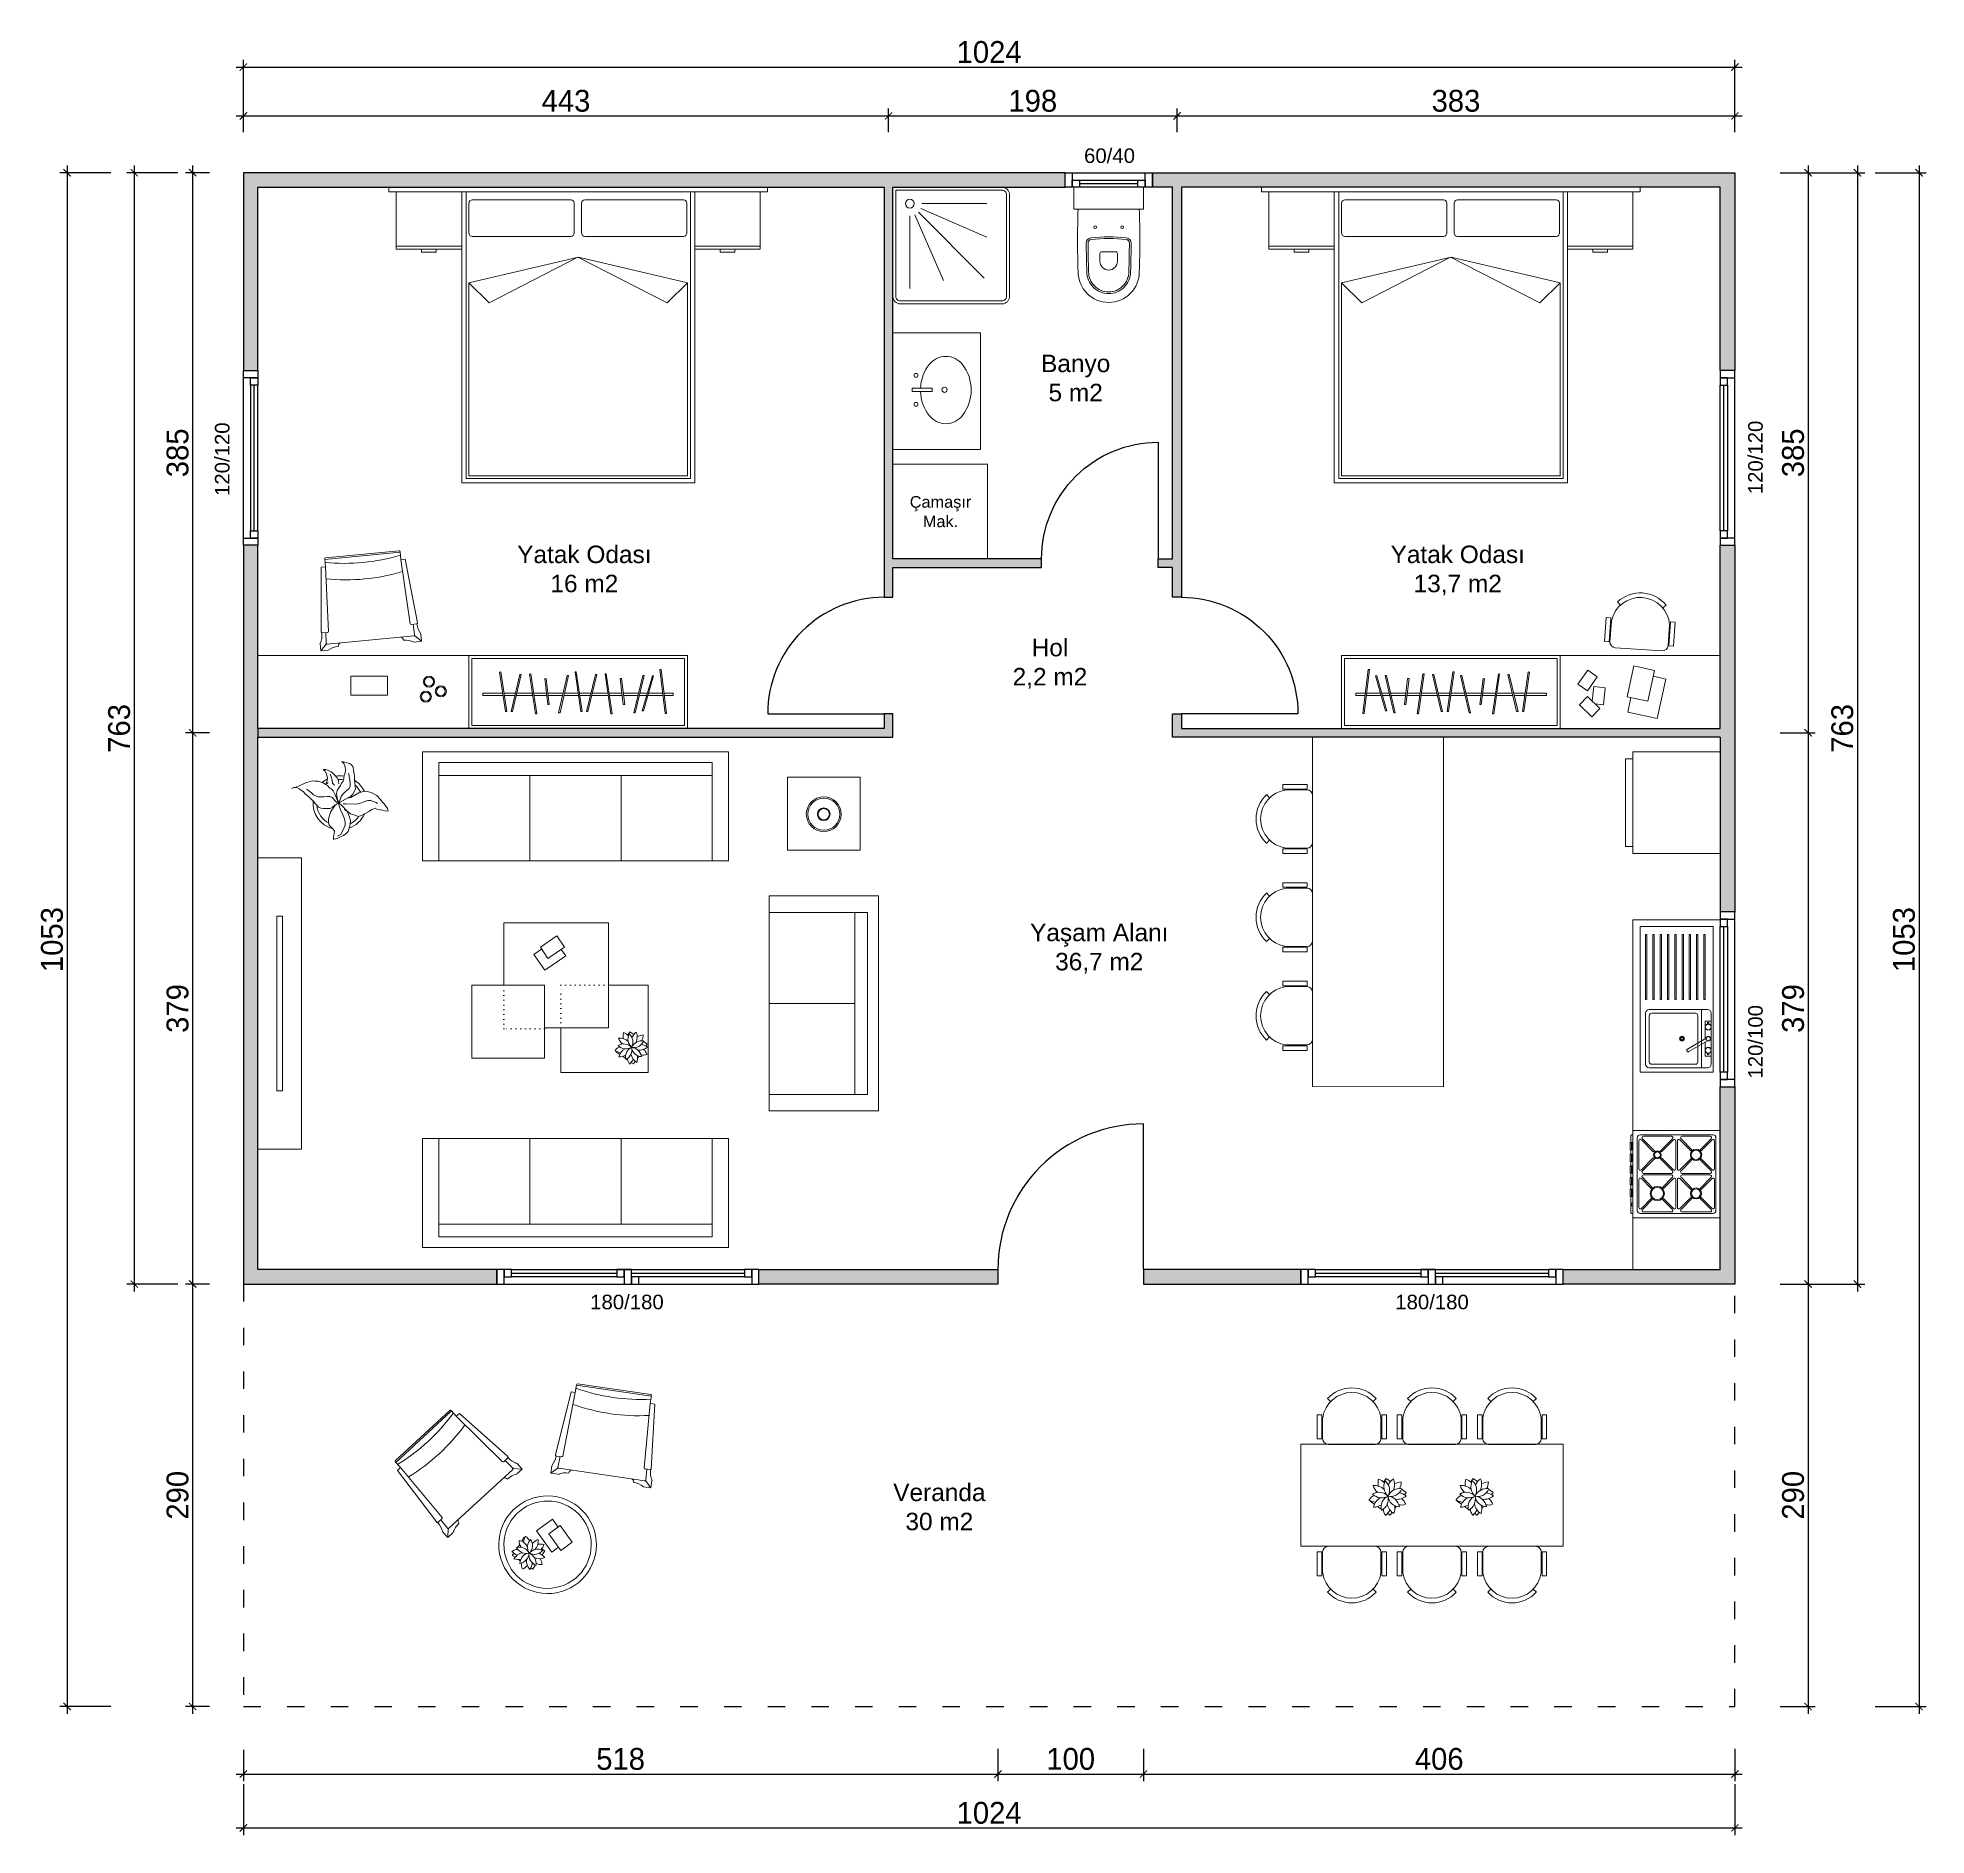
# Model space of a CAD drawing. Header units: inches. Extents: x 321 to 21697, y 7 to 6462.
# Drawn here: x 17064 to 18361, y 622 to 1856 of the extents above; entities that cross this region are included whole.
import ezdxf

# ---------------------------------------------------------------- set-up
doc = ezdxf.new("R2010")
doc.units = ezdxf.units.IN
doc.header["$MEASUREMENT"] = 0
doc.linetypes.add('ACAD_ISO03W100', pattern=[30, 12, -18])
doc.linetypes.add('DOT2', pattern=[3.175, 0, -3.175])
doc.layers.add('Kapı', color=154, linetype='Continuous', true_color=0x0c4697)
doc.layers.add('Pencere', color=141, linetype='Continuous')
doc.layers.add('Veranda', color=31, linetype='Continuous')
doc.layers.add('tefris', color=8, linetype='Continuous', lineweight=5)
doc.layers.add('tefriş', color=8, linetype='Continuous', lineweight=0)
doc.styles.add('DIŞ ÖLÇÜ', font='FRAMDCN.TTF', dxfattribs={"height": 15})
doc.styles.get("Standard").update_dxf_attribs({"font": 'arial.ttf'})
doc.dimstyles.new('YAZI STİLİ', dxfattribs={"dimscale": 0.5, "dimtxt": 15, "dimasz": 10, "dimexe": 10, "dimexo": 10, "dimgap": 5, "dimtad": 1, "dimdec": 0, "dimtxsty": 'DIŞ ÖLÇÜ', "dimblk": 'ARCHTICK', "dimcen": 2.5, "dimdle": 10, "dimadec": 0, "dimazin": 0, "dimtfac": 1, "dimtdec": 0, "dimtix": 1, "dimtmove": 0, "dimatfit": 3, "dimldrblk": 'ARCHTICK', "dimfxl": 60, "dimfxlon": 1, "dimlwd": -1, "dimlwe": -1, "dimarcsym": 0})

msp = doc.modelspace()

# ---------------------------------------------------------------- texts
at = {"attachment_point": 1}
for s, width, insert, char_height in [('\\pxqc;60/40', 46.527, (17776.8, 1779.9), 10), ('\\pxqc;Banyo\\P5 m2', 158.844, (17697.4, 1638.3), 12), ('\\pxqc;Çamaşır\\PMak.', 158.844, (17604.6, 1541.2), 8), ('\\pxqc;Yatak Odası\\P16 m2', 158.844, (17360.1, 1507.2), 12), ('\\pxqc;Yatak Odası\\P13,7 m2', 158.844, (17959.7, 1507.2), 12), ('\\pxqc;Hol\\P2,2 m2', 76.357, (17721, 1443.2), 12), ('\\pxqc;Yaşam Alanı\\P36,7 m2', 158.844, (17713.6, 1247.6), 12), ('\\pxqc;180/180', 46.527, (17445.5, 992.9), 10), ('\\pxqc;180/180', 46.527, (17998.2, 992.9), 10), ('\\pxqc;Veranda\\P30 m2', 88.691, (17638.9, 863.2), 12)]:
    msp.add_mtext_dynamic_manual_height_columns(s, width=width, gutter_width=12.5, heights=[0], dxfattribs=dict(at, insert=insert, char_height=char_height))
at = {"char_height": 10, "attachment_point": 1, "rotation": 90}
for s, insert in [('\\pxqc;120/120', (17185.9, 1486.1)), ('\\pxqc;120/120', (18238.5, 1487.3)), ('\\pxqc;120/100', (18238.5, 1086.1))]:
    msp.add_mtext_dynamic_manual_height_columns(s, width=160.844, gutter_width=12.5, heights=[0], dxfattribs=dict(at, insert=insert))

# ---------------------------------------------------------------- blocks, each defined once
blk = doc.blocks.new('hyrgterf-flat-1')
at = {"layer": 'tefris'}
for points in [[(-21, 64, -0.414214), (0, 43, -0.017916), (0, 0), (-42, 0, -0.017916), (-42, 43, -0.414214)], [(-27, 30.4), (-27, 35.8, -0.414214), (-21, 41.8, -0.414214), (-15, 35.8), (-15, 30.4, -0.414214), (-16.2, 29.2), (-21, 29.2), (-25.8, 29.2, -0.414214)]]:
    blk.add_lwpolyline(points, format="xyb", close=True, dxfattribs=at)
for points in [[(-36, 43, -0.414214), (-21, 58, -0.414214), (-6, 43, -0.414214)], [(-34.8, 43, -0.414214), (-21, 56.8, -0.414214), (-7.2, 43, -0.414214)], [(-6, 42.8, -0.008187), (-5.6, 23.3, -0.379237), (-8.8, 19.7, -0.061884), (-33.2, 19.7, -0.379237), (-36.4, 23.3, -0.008187), (-36, 42.8)], [(-7.2, 42.7, -0.008187), (-6.8, 23.3, -0.379237), (-8.9, 20.9, -0.061884), (-33.1, 20.9, -0.379237), (-35.2, 23.3, -0.008187), (-34.8, 42.7)]]:
    blk.add_lwpolyline(points, format="xyb", dxfattribs=at)
for centre, start, end in [((-30.3, 12.4), 90, 270), ((-30.3, 12.4), 270, 90), ((-11.7, 12.4), 90, 270), ((-11.7, 12.4), 270, 90)]:
    blk.add_arc(centre, 0.9, start, end, dxfattribs=at)
blk = doc.blocks.new('fewfe-flat-1')
at = {"layer": 'tefriş'}
for p, q in [((-19.5, 20.3), (-19.5, -20.3)), ((6.2, 30), (-14.8, 30)), ((-14.8, 30), (-14.8, 26)), ((-14.8, 26), (6.2, 26)), ((3.5, 25.3), (-14.5, 25.3)), ((6.2, 26), (6.2, 30)), ((17.7, 18.4), (20.3, 21.1)), ((-14.8, -26), (6.2, -26)), ((-14.8, -30), (-14.8, -26)), ((6.2, -30), (-14.8, -30)), ((-14.5, -25.3), (-7.9, -25.3)), ((-7.9, -25.3), (3.5, -25.3)), ((6.2, -26), (6.2, -30)), ((17.7, -18.4), (20.3, -21.1))]:
    blk.add_line(p, q, dxfattribs=at)
for centre, radius, start, end in [((-14.5, 20.3), 5, 90, 180), ((0, 0), 25.5, 277.8799, 82.1201), ((0.9, 0), 28.6, 312.6634, 47.3366), ((-14.5, -20.3), 5, 180, 270)]:
    blk.add_arc(centre, radius, start, end, dxfattribs=at)
blk = doc.blocks.new('saksı masa')
at = {"lineweight": 0, "elevation": 51}
for points in [[(42694.8, -80314.2), (42694.8, -80310.9), (42697.5, -80310.9)], [(42704.7, -80310.9), (42705.4, -80310.9)], [(42707.5, -80310.9), (42707.7, -80310.9)], [(42711.4, -80310.9), (42711.8, -80310.9), (42711.8, -80314.1)], [(42711.8, -80316.5), (42711.8, -80319.2)], [(42711.8, -80319.9), (42711.8, -80320.9)], [(42694.8, -80321.8), (42694.8, -80321.2)], [(42696.5, -80325.8), (42694.8, -80325.8), (42694.8, -80322.4)], [(42706.8, -80325.8), (42705.2, -80325.8)], [(42711.8, -80323.9), (42711.8, -80325.8), (42709.5, -80325.8)]]:
    blk.add_lwpolyline(points, dxfattribs=at)
at = {"linetype": 'ByBlock', "lineweight": 0}
for centre, radius, start, end in [((42704.6, -80309.9, 51), 7.21, 160.7524, 194.4914), ((42693.4, -80318.2, 51), 11.6, 46.6486, 67.7895), ((42709.5, -80312.5, 51), 8.58, 139.3987, 188.8676), ((42695.5, -80312.5, 51), 9.31, 6.5068, 36.8699), ((42700.1, -80327.2, 51), 11.6, 118.6486, 139.7895), ((42695.6, -80314, 51), 7.21, 232.7524, 266.4914), ((42695.4, -80323.5, 51), 9.31, 78.5069, 108.8699), ((42699.7, -80310.2, 51), 8.58, 211.3987, 260.8676), ((42701.5, -80325.9, 51), 7.91, 79.4841, 153.2239), ((42696.3, -80315.3, 51), 7.29, 255.7527, 336.9553), ((42703.6, -80310.8, 51), 7.29, 183.7527, 264.9553), ((42695.1, -80319.1, 51), 7.91, 7.4841, 81.2239), ((42709.9, -80321.9, 51), 7.91, 151.4841, 225.2239), ((42710.1, -80316.5, 51), 7.29, 111.7527, 192.9553), ((42699.6, -80311, 51), 7.91, 295.4841, 9.2239), ((42706.7, -80324.4, 51), 7.29, 39.7527, 120.9553), ((42708.7, -80312.7, 51), 7.91, 223.4841, 297.2239), ((42698.2, -80323.6, 51), 7.29, 327.7527, 48.9553), ((42710.3, -80322.6, 51), 8.58, 67.3987, 116.8676), ((42711.3, -80317.1, 51), 7.21, 88.7524, 122.4914), ((42706, -80309.3, 51), 9.31, 294.5068, 324.8699), ((42700, -80309, 51), 11.6, 334.6486, 355.7895), ((42705.7, -80327, 51), 9.31, 150.5068, 180.8699), ((42694.4, -80318.8, 51), 8.58, 283.3987, 332.8676), ((42710.7, -80323.7, 51), 11.6, 190.6486, 211.7895), ((42696.8, -80323.8, 51), 7.21, 304.7524, 338.4914), ((42712.3, -80318.3, 51), 9.31, 222.5069, 252.8699), ((42701, -80326.5, 51), 8.58, 355.3987, 44.8676), ((42710.7, -80312.4, 51), 11.6, 262.6486, 283.7895), ((42706.5, -80325.7, 51), 7.21, 16.7524, 50.4914)]:
    blk.add_arc(centre, radius, start, end, dxfattribs=at)
blk = doc.blocks.new('sdkg')
at = {"lineweight": 0}
blk.add_lwpolyline([(-25200.4, 766.3), (-25206, 765), (-25210.2, 782.6), (-25196.9, 785.8), (-25195.4, 779.3)], dxfattribs=at)
blk.add_lwpolyline([(-25203.1, 777.5), (-25193.7, 779.7), (-25190.4, 766), (-25199.8, 763.7)], close=True, dxfattribs=at)
for major_axis in [(23.7, -23.7), (21.2, -21.2)]:
    blk.add_ellipse((-25206.7, 770.8), major_axis=major_axis, ratio=1, start_param=0.785398, end_param=7.068583, dxfattribs=at)
at = {"lineweight": 0, "xscale": -1, "rotation": 304.2121771615189}
blk.add_blockref('saksı masa', (65209.5, 10616.1, -51), dxfattribs=at)
blk = doc.blocks.new('_ArchTick')
at = {"color": 0, "linetype": 'ByBlock', "const_width": 0.15}
blk.add_lwpolyline([(-0.5, -0.5), (0.5, 0.5)], dxfattribs=at)
blk = doc.blocks.new('*D354')
at = {"color": 0, "transparency": 16777216}
for p, q in [((17200.4, 1835.7), (18234.4, 1835.7)), ((17205.4, 1807.2), (17205.4, 1840.7)), ((18229.4, 1807.2), (18229.4, 1840.7))]:
    blk.add_line(p, q, dxfattribs=at)
at = {"layer": 'Defpoints', "color": 0, "transparency": 16777216}
for p in [(18229.4, 1835.7), (17205.4, 1802.2), (18229.4, 1802.2)]:
    blk.add_point(p, dxfattribs=at)
at = {"color": 0, "transparency": 16777216, "xscale": 5, "yscale": 5, "zscale": 5, "rotation": 180}
blk.add_blockref('_ArchTick', (17205.4, 1835.7), dxfattribs=at)
at = {"color": 0, "transparency": 16777216, "xscale": 5, "yscale": 5, "zscale": 5}
blk.add_blockref('_ArchTick', (18229.4, 1835.7), dxfattribs=at)
at = {"color": 0, "transparency": 16777216, "insert": (17717.4, 1846), "char_height": 15, "attachment_point": 5, "style": 'DIŞ ÖLÇÜ'}
blk.add_mtext('1024', dxfattribs=at)
blk = doc.blocks.new('*D355')
at = {"color": 0, "transparency": 16777216}
for p, q in [((17200.4, 1802.2), (17653.4, 1802.2)), ((17205.4, 1791.1), (17205.4, 1807.2)), ((17648.4, 1791.1), (17648.4, 1807.2))]:
    blk.add_line(p, q, dxfattribs=at)
at = {"layer": 'Defpoints', "color": 0, "transparency": 16777216}
for p in [(17648.4, 1802.2), (17205.4, 1786.1), (17648.4, 1786.1)]:
    blk.add_point(p, dxfattribs=at)
at = {"color": 0, "transparency": 16777216, "xscale": 5, "yscale": 5, "zscale": 5, "rotation": 180}
blk.add_blockref('_ArchTick', (17205.4, 1802.2), dxfattribs=at)
at = {"color": 0, "transparency": 16777216, "xscale": 5, "yscale": 5, "zscale": 5}
blk.add_blockref('_ArchTick', (17648.4, 1802.2), dxfattribs=at)
at = {"color": 0, "transparency": 16777216, "insert": (17426.9, 1812.5), "char_height": 15, "attachment_point": 5, "style": 'DIŞ ÖLÇÜ'}
blk.add_mtext('443', dxfattribs=at)
blk = doc.blocks.new('*D356')
at = {"color": 0, "transparency": 16777216}
for p, q in [((17643.4, 1802.2), (17851.4, 1802.2)), ((17648.4, 1791.1), (17648.4, 1807.2)), ((17846.4, 1791.1), (17846.4, 1807.2))]:
    blk.add_line(p, q, dxfattribs=at)
at = {"layer": 'Defpoints', "color": 0, "transparency": 16777216}
for p in [(17846.4, 1802.2), (17648.4, 1786.1), (17846.4, 1786.1)]:
    blk.add_point(p, dxfattribs=at)
at = {"color": 0, "transparency": 16777216, "xscale": 5, "yscale": 5, "zscale": 5, "rotation": 180}
blk.add_blockref('_ArchTick', (17648.4, 1802.2), dxfattribs=at)
at = {"color": 0, "transparency": 16777216, "xscale": 5, "yscale": 5, "zscale": 5}
blk.add_blockref('_ArchTick', (17846.4, 1802.2), dxfattribs=at)
at = {"color": 0, "transparency": 16777216, "insert": (17747.4, 1812.5), "char_height": 15, "attachment_point": 5, "style": 'DIŞ ÖLÇÜ'}
blk.add_mtext('198', dxfattribs=at)
blk = doc.blocks.new('*D357')
at = {"color": 0, "transparency": 16777216}
for p, q in [((17841.4, 1802.2), (18234.4, 1802.2)), ((17846.4, 1791.1), (17846.4, 1807.2)), ((18229.4, 1791.1), (18229.4, 1807.2))]:
    blk.add_line(p, q, dxfattribs=at)
at = {"layer": 'Defpoints', "color": 0, "transparency": 16777216}
for p in [(18229.4, 1802.2), (17846.4, 1786.1), (18229.4, 1786.1)]:
    blk.add_point(p, dxfattribs=at)
at = {"color": 0, "transparency": 16777216, "xscale": 5, "yscale": 5, "zscale": 5, "rotation": 180}
blk.add_blockref('_ArchTick', (17846.4, 1802.2), dxfattribs=at)
at = {"color": 0, "transparency": 16777216, "xscale": 5, "yscale": 5, "zscale": 5}
blk.add_blockref('_ArchTick', (18229.4, 1802.2), dxfattribs=at)
at = {"color": 0, "transparency": 16777216, "insert": (18037.9, 1812.5), "char_height": 15, "attachment_point": 5, "style": 'DIŞ ÖLÇÜ'}
blk.add_mtext('383', dxfattribs=at)
blk = doc.blocks.new('*D358')
at = {"color": 0, "transparency": 16777216}
for p, q in [((18279.6, 1768.2), (18279.6, 1373.7)), ((18260.5, 1763.2), (18284.6, 1763.2)), ((18260.5, 1378.7), (18284.6, 1378.7))]:
    blk.add_line(p, q, dxfattribs=at)
at = {"layer": 'Defpoints', "color": 0, "transparency": 16777216}
for p in [(18255.5, 1763.2), (18255.5, 1378.7), (18279.6, 1378.7)]:
    blk.add_point(p, dxfattribs=at)
at = {"color": 0, "transparency": 16777216, "xscale": 5, "yscale": 5, "zscale": 5}
for p, rotation in [((18279.6, 1763.2), 90), ((18279.6, 1378.7), 270)]:
    blk.add_blockref('_ArchTick', p, dxfattribs=dict(at, rotation=rotation))
at = {"color": 0, "transparency": 16777216, "insert": (18269.4, 1570.9), "char_height": 15, "attachment_point": 5, "rotation": 90, "style": 'DIŞ ÖLÇÜ'}
blk.add_mtext('385', dxfattribs=at)
blk = doc.blocks.new('*D359')
at = {"color": 0, "transparency": 16777216}
for p, q in [((18260.5, 1378.7), (18284.6, 1378.7)), ((18279.6, 1383.7), (18279.6, 995.2)), ((18263.3, 1000.2), (18284.6, 1000.2))]:
    blk.add_line(p, q, dxfattribs=at)
at = {"layer": 'Defpoints', "color": 0, "transparency": 16777216}
for p in [(18255.5, 1378.7), (18258.3, 1000.2), (18279.6, 1000.2)]:
    blk.add_point(p, dxfattribs=at)
at = {"color": 0, "transparency": 16777216, "xscale": 5, "yscale": 5, "zscale": 5}
for p, rotation in [((18279.6, 1378.7), 90), ((18279.6, 1000.2), 270)]:
    blk.add_blockref('_ArchTick', p, dxfattribs=dict(at, rotation=rotation))
at = {"color": 0, "transparency": 16777216, "insert": (18269.4, 1189.4), "char_height": 15, "attachment_point": 5, "rotation": 90, "style": 'DIŞ ÖLÇÜ'}
blk.add_mtext('379', dxfattribs=at)
blk = doc.blocks.new('*D360')
at = {"color": 0, "transparency": 16777216}
for p, q in [((18313.5, 1768.2), (18313.5, 995.2)), ((18284.6, 1763.2), (18318.5, 1763.2)), ((18284.6, 1000.2), (18318.5, 1000.2))]:
    blk.add_line(p, q, dxfattribs=at)
at = {"layer": 'Defpoints', "color": 0, "transparency": 16777216}
for p in [(18279.6, 1763.2), (18279.6, 1000.2), (18313.5, 1000.2)]:
    blk.add_point(p, dxfattribs=at)
at = {"color": 0, "transparency": 16777216, "xscale": 5, "yscale": 5, "zscale": 5}
for p, rotation in [((18313.5, 1763.2), 90), ((18313.5, 1000.2), 270)]:
    blk.add_blockref('_ArchTick', p, dxfattribs=dict(at, rotation=rotation))
at = {"color": 0, "transparency": 16777216, "insert": (18303.2, 1381.7), "char_height": 15, "attachment_point": 5, "rotation": 90, "style": 'DIŞ ÖLÇÜ'}
blk.add_mtext('763', dxfattribs=at)
blk = doc.blocks.new('*D361')
at = {"color": 0, "transparency": 16777216}
for p, q in [((17170.6, 1768.2), (17170.6, 1373.7)), ((17182.1, 1763.2), (17165.6, 1763.2)), ((17182.1, 1378.7), (17165.6, 1378.7))]:
    blk.add_line(p, q, dxfattribs=at)
at = {"layer": 'Defpoints', "color": 0, "transparency": 16777216}
for p in [(17187.1, 1763.2), (17170.6, 1378.7), (17187.1, 1378.7)]:
    blk.add_point(p, dxfattribs=at)
at = {"color": 0, "transparency": 16777216, "xscale": 5, "yscale": 5, "zscale": 5}
for p, rotation in [((17170.6, 1763.2), 90), ((17170.6, 1378.7), 270)]:
    blk.add_blockref('_ArchTick', p, dxfattribs=dict(at, rotation=rotation))
at = {"color": 0, "transparency": 16777216, "insert": (17160.3, 1570.9), "char_height": 15, "attachment_point": 5, "rotation": 90, "style": 'DIŞ ÖLÇÜ'}
blk.add_mtext('385', dxfattribs=at)
blk = doc.blocks.new('*D362')
at = {"color": 0, "transparency": 16777216}
for p, q in [((17182.1, 1378.7), (17165.6, 1378.7)), ((17170.6, 1383.7), (17170.6, 995.2)), ((17182.1, 1000.2), (17165.6, 1000.2))]:
    blk.add_line(p, q, dxfattribs=at)
at = {"layer": 'Defpoints', "color": 0, "transparency": 16777216}
for p in [(17187.1, 1378.7), (17170.6, 1000.2), (17187.1, 1000.2)]:
    blk.add_point(p, dxfattribs=at)
at = {"color": 0, "transparency": 16777216, "xscale": 5, "yscale": 5, "zscale": 5}
for p, rotation in [((17170.6, 1378.7), 90), ((17170.6, 1000.2), 270)]:
    blk.add_blockref('_ArchTick', p, dxfattribs=dict(at, rotation=rotation))
at = {"color": 0, "transparency": 16777216, "insert": (17160.3, 1189.4), "char_height": 15, "attachment_point": 5, "rotation": 90, "style": 'DIŞ ÖLÇÜ'}
blk.add_mtext('379', dxfattribs=at)
blk = doc.blocks.new('*D363')
at = {"color": 0, "transparency": 16777216}
for p, q in [((17130.5, 1768.2), (17130.5, 995.2)), ((17160.5, 1763.2), (17125.5, 1763.2)), ((17160.5, 1000.2), (17125.5, 1000.2))]:
    blk.add_line(p, q, dxfattribs=at)
at = {"layer": 'Defpoints', "color": 0, "transparency": 16777216}
for p in [(17170.6, 1763.2), (17130.5, 1000.2), (17170.6, 1000.2)]:
    blk.add_point(p, dxfattribs=at)
at = {"color": 0, "transparency": 16777216, "xscale": 5, "yscale": 5, "zscale": 5}
for p, rotation in [((17130.5, 1763.2), 90), ((17130.5, 1000.2), 270)]:
    blk.add_blockref('_ArchTick', p, dxfattribs=dict(at, rotation=rotation))
at = {"color": 0, "transparency": 16777216, "insert": (17120.2, 1381.7), "char_height": 15, "attachment_point": 5, "rotation": 90, "style": 'DIŞ ÖLÇÜ'}
blk.add_mtext('763', dxfattribs=at)
blk = doc.blocks.new('*D364')
at = {"color": 0, "transparency": 16777216}
for p, q in [((17205.4, 680.4), (17205.4, 658.8)), ((17723.4, 680.4), (17723.4, 658.8)), ((17200.4, 663.8), (17728.4, 663.8))]:
    blk.add_line(p, q, dxfattribs=at)
at = {"layer": 'Defpoints', "color": 0, "transparency": 16777216}
for p in [(17205.4, 685.4), (17723.4, 685.4), (17723.4, 663.8)]:
    blk.add_point(p, dxfattribs=at)
at = {"color": 0, "transparency": 16777216, "xscale": 5, "yscale": 5, "zscale": 5, "rotation": 180}
blk.add_blockref('_ArchTick', (17205.4, 663.8), dxfattribs=at)
at = {"color": 0, "transparency": 16777216, "xscale": 5, "yscale": 5, "zscale": 5}
blk.add_blockref('_ArchTick', (17723.4, 663.8), dxfattribs=at)
at = {"color": 0, "transparency": 16777216, "insert": (17464.4, 674.1), "char_height": 15, "attachment_point": 5, "style": 'DIŞ ÖLÇÜ'}
blk.add_mtext('518', dxfattribs=at)
blk = doc.blocks.new('*D365')
at = {"color": 0, "transparency": 16777216}
for p, q in [((17823.4, 681), (17823.4, 658.8)), ((18229.4, 681), (18229.4, 658.8)), ((17818.4, 663.8), (18234.4, 663.8))]:
    blk.add_line(p, q, dxfattribs=at)
at = {"layer": 'Defpoints', "color": 0, "transparency": 16777216}
for p in [(17823.4, 686), (18229.4, 686), (18229.4, 663.8)]:
    blk.add_point(p, dxfattribs=at)
at = {"color": 0, "transparency": 16777216, "xscale": 5, "yscale": 5, "zscale": 5, "rotation": 180}
blk.add_blockref('_ArchTick', (17823.4, 663.8), dxfattribs=at)
at = {"color": 0, "transparency": 16777216, "xscale": 5, "yscale": 5, "zscale": 5}
blk.add_blockref('_ArchTick', (18229.4, 663.8), dxfattribs=at)
at = {"color": 0, "transparency": 16777216, "insert": (18026.4, 674.1), "char_height": 15, "attachment_point": 5, "style": 'DIŞ ÖLÇÜ'}
blk.add_mtext('406', dxfattribs=at)
blk = doc.blocks.new('*D366')
at = {"color": 0, "transparency": 16777216}
for p, q in [((17723.4, 681), (17723.4, 658.8)), ((17823.4, 681), (17823.4, 658.8)), ((17718.4, 663.8), (17828.4, 663.8))]:
    blk.add_line(p, q, dxfattribs=at)
at = {"layer": 'Defpoints', "color": 0, "transparency": 16777216}
for p in [(17723.4, 686), (17823.4, 686), (17823.4, 663.8)]:
    blk.add_point(p, dxfattribs=at)
at = {"color": 0, "transparency": 16777216, "xscale": 5, "yscale": 5, "zscale": 5, "rotation": 180}
blk.add_blockref('_ArchTick', (17723.4, 663.8), dxfattribs=at)
at = {"color": 0, "transparency": 16777216, "xscale": 5, "yscale": 5, "zscale": 5}
blk.add_blockref('_ArchTick', (17823.4, 663.8), dxfattribs=at)
at = {"color": 0, "transparency": 16777216, "insert": (17773.4, 674.1), "char_height": 15, "attachment_point": 5, "style": 'DIŞ ÖLÇÜ'}
blk.add_mtext('100', dxfattribs=at)
blk = doc.blocks.new('*D367')
at = {"color": 0, "transparency": 16777216}
for p, q in [((17205.4, 656.8), (17205.4, 621.8)), ((18229.4, 656.8), (18229.4, 621.8)), ((17200.4, 626.8), (18234.4, 626.8))]:
    blk.add_line(p, q, dxfattribs=at)
at = {"layer": 'Defpoints', "color": 0, "transparency": 16777216}
for p in [(17205.4, 663.8), (18229.4, 662.5), (18229.4, 626.8)]:
    blk.add_point(p, dxfattribs=at)
at = {"color": 0, "transparency": 16777216, "xscale": 5, "yscale": 5, "zscale": 5, "rotation": 180}
blk.add_blockref('_ArchTick', (17205.4, 626.8), dxfattribs=at)
at = {"color": 0, "transparency": 16777216, "xscale": 5, "yscale": 5, "zscale": 5}
blk.add_blockref('_ArchTick', (18229.4, 626.8), dxfattribs=at)
at = {"color": 0, "transparency": 16777216, "insert": (17717.4, 637.1), "char_height": 15, "attachment_point": 5, "style": 'DIŞ ÖLÇÜ'}
blk.add_mtext('1024', dxfattribs=at)
blk = doc.blocks.new('*D368')
at = {"color": 0, "transparency": 16777216}
for p, q in [((18260.5, 1000.2), (18284.6, 1000.2)), ((18279.6, 1005.2), (18279.6, 705.2)), ((18260.5, 710.2), (18284.6, 710.2))]:
    blk.add_line(p, q, dxfattribs=at)
at = {"layer": 'Defpoints', "color": 0, "transparency": 16777216}
for p in [(18255.5, 1000.2), (18255.5, 710.2), (18279.6, 710.2)]:
    blk.add_point(p, dxfattribs=at)
at = {"color": 0, "transparency": 16777216, "xscale": 5, "yscale": 5, "zscale": 5}
for p, rotation in [((18279.6, 1000.2), 90), ((18279.6, 710.2), 270)]:
    blk.add_blockref('_ArchTick', p, dxfattribs=dict(at, rotation=rotation))
at = {"color": 0, "transparency": 16777216, "insert": (18269.4, 855.2), "char_height": 15, "attachment_point": 5, "rotation": 90, "style": 'DIŞ ÖLÇÜ'}
blk.add_mtext('290', dxfattribs=at)
blk = doc.blocks.new('*D369')
at = {"color": 0, "transparency": 16777216}
for p, q in [((17182.1, 1000.2), (17165.6, 1000.2)), ((17170.6, 1005.2), (17170.6, 705.2)), ((17182.1, 710.2), (17165.6, 710.2))]:
    blk.add_line(p, q, dxfattribs=at)
at = {"layer": 'Defpoints', "color": 0, "transparency": 16777216}
for p in [(17187.1, 1000.2), (17170.6, 710.2), (17187.1, 710.2)]:
    blk.add_point(p, dxfattribs=at)
at = {"color": 0, "transparency": 16777216, "xscale": 5, "yscale": 5, "zscale": 5}
for p, rotation in [((17170.6, 1000.2), 90), ((17170.6, 710.2), 270)]:
    blk.add_blockref('_ArchTick', p, dxfattribs=dict(at, rotation=rotation))
at = {"color": 0, "transparency": 16777216, "insert": (17160.3, 855.2), "char_height": 15, "attachment_point": 5, "rotation": 90, "style": 'DIŞ ÖLÇÜ'}
blk.add_mtext('290', dxfattribs=at)
blk = doc.blocks.new('*D370')
at = {"color": 0, "transparency": 16777216}
for p, q in [((18355.8, 1768.2), (18355.8, 705.2)), ((18325.8, 1763.2), (18360.8, 1763.2)), ((18325.8, 710.2), (18360.8, 710.2))]:
    blk.add_line(p, q, dxfattribs=at)
at = {"layer": 'Defpoints', "color": 0, "transparency": 16777216}
for p in [(18313.5, 1763.2), (18280.9, 710.2), (18355.8, 710.2)]:
    blk.add_point(p, dxfattribs=at)
at = {"color": 0, "transparency": 16777216, "xscale": 5, "yscale": 5, "zscale": 5}
for p, rotation in [((18355.8, 1763.2), 90), ((18355.8, 710.2), 270)]:
    blk.add_blockref('_ArchTick', p, dxfattribs=dict(at, rotation=rotation))
at = {"color": 0, "transparency": 16777216, "insert": (18345.5, 1236.7), "char_height": 15, "attachment_point": 5, "rotation": 90, "style": 'DIŞ ÖLÇÜ'}
blk.add_mtext('1053', dxfattribs=at)
blk = doc.blocks.new('*D371')
at = {"color": 0, "transparency": 16777216}
for p, q in [((17084.4, 1768.2), (17084.4, 705.2)), ((17114.4, 1763.2), (17079.4, 1763.2)), ((17114.4, 710.2), (17079.4, 710.2))]:
    blk.add_line(p, q, dxfattribs=at)
at = {"layer": 'Defpoints', "color": 0, "transparency": 16777216}
for p in [(17130.5, 1763.2), (17084.4, 710.2), (17169.4, 710.2)]:
    blk.add_point(p, dxfattribs=at)
at = {"color": 0, "transparency": 16777216, "xscale": 5, "yscale": 5, "zscale": 5}
for p, rotation in [((17084.4, 1763.2), 90), ((17084.4, 710.2), 270)]:
    blk.add_blockref('_ArchTick', p, dxfattribs=dict(at, rotation=rotation))
at = {"color": 0, "transparency": 16777216, "insert": (17074.1, 1236.7), "char_height": 15, "attachment_point": 5, "rotation": 90, "style": 'DIŞ ÖLÇÜ'}
blk.add_mtext('1053', dxfattribs=at)

# ---------------------------------------------------------------- dimensions: what is measured, and where the dimension line sits
for base, p1, p2, picture, middle in [((18229.4, 1835.7), (17205.4, 1802.2), (18229.4, 1802.2), '*D354', (17717.4, 1846)), ((17648.4, 1802.2), (17205.4, 1786.1), (17648.4, 1786.1), '*D355', (17426.9, 1812.5)), ((17846.4, 1802.2), (17648.4, 1786.1), (17846.4, 1786.1), '*D356', (17747.4, 1812.5)), ((18229.4, 1802.2), (17846.4, 1786.1), (18229.4, 1786.1), '*D357', (18037.9, 1812.5)), ((17723.4, 663.8), (17205.4, 685.4), (17723.4, 685.4), '*D364', (17464.4, 674.1)), ((17823.4, 663.8), (17723.4, 686), (17823.4, 686), '*D366', (17773.4, 674.1)), ((18229.4, 663.8), (17823.4, 686), (18229.4, 686), '*D365', (18026.4, 674.1)), ((18229.4, 626.8), (17205.4, 663.8), (18229.4, 662.5), '*D367', (17717.4, 637.1))]:
    dim = msp.add_linear_dim(base=base, p1=p1, p2=p2, dimstyle='YAZI STİLİ')
    dim.commit()
    dim.dimension.update_dxf_attribs({"geometry": picture, "text_midpoint": middle})
for base, p1, p2, picture, middle in [((17084.4, 710.2), (17130.5, 1763.2), (17169.4, 710.2), '*D371', (17074.1, 1236.7)), ((17130.5, 1000.2), (17170.6, 1763.2), (17170.6, 1000.2), '*D363', (17120.2, 1381.7)), ((17170.6192598, 1378.6572697), (17187.0937011, 1763.1572697), (17187.0937011, 1378.6572697), '*D361', (17160.3445345, 1570.9072697)), ((18279.6312365, 1378.6572697), (18255.4746894, 1763.1572697), (18255.4746894, 1378.6572697), '*D358', (18269.3565113, 1570.9072697)), ((18313.5, 1000.2), (18279.6, 1763.2), (18279.6, 1000.2), '*D360', (18303.2, 1381.7)), ((18355.8, 710.2), (18313.5, 1763.2), (18280.9, 710.2), '*D370', (18345.5, 1236.7)), ((17170.6192598, 1000.1572697), (17187.0937011, 1378.6572697), (17187.0937011, 1000.1572697), '*D362', (17160.3445345, 1189.4072697)), ((18279.6312365, 1000.1572697), (18255.4746894, 1378.6572697), (18258.2609628, 1000.1572697), '*D359', (18269.3565113, 1189.4072697)), ((17170.6, 710.2), (17187.1, 1000.2), (17187.1, 710.2), '*D369', (17160.3, 855.2)), ((18279.6, 710.2), (18255.5, 1000.2), (18255.5, 710.2), '*D368', (18269.4, 855.2))]:
    dim = msp.add_linear_dim(base=base, p1=p1, p2=p2, angle=90, dimstyle='YAZI STİLİ')
    dim.commit()
    dim.dimension.update_dxf_attribs({"geometry": picture, "text_midpoint": middle})

# ---------------------------------------------------------------- hatches: boundary and pattern name
h = msp.add_hatch(color=256)
h.dxf.hatch_style = 1
h.paths.add_polyline_path([(17723.4, 1010.2), (17559.4, 1010.2), (17559.4, 1000.2), (17723.4, 1000.2)])
h.paths.add_polyline_path([(17379.4, 1010.2), (17215.4, 1010.2), (17215.4, 1375.7), (17651.4, 1375.7), (17651.4, 1391.7), (17645.4, 1391.7), (17645.4, 1381.7), (17215.4, 1381.7), (17215.4, 1507.4), (17205.4, 1507.4), (17205.4, 1000.2), (17379.4, 1000.2)])
h.paths.add_polyline_path([(17931.4, 1010.2), (17823.4, 1010.2), (17823.4, 1000.2), (17931.4, 1000.2)])
h.paths.add_polyline_path([(18229.4, 1135.7), (18219.4, 1135.7), (18219.4, 1010.2), (18111.4, 1010.2), (18111.4, 1000.2), (18229.4, 1000.2)])
h.paths.add_polyline_path([(18229.4, 1507.4), (18219.4, 1507.4), (18219.4, 1381.7), (18109.4, 1381.7), (17959.4, 1381.7), (17849.4, 1381.7), (17849.4, 1391.7), (17843.4, 1391.7), (17843.4, 1375.7), (18219.4, 1375.7), (18219.4, 1255.7), (18229.4, 1255.7)])
h.paths.add_polyline_path([(17849.4, 1753.2), (18219.4, 1753.2), (18219.4, 1627.4), (18229.4, 1627.4), (18229.4, 1763.2), (17829.5, 1763.2), (17829.5, 1753.2), (17843.4, 1753.2), (17843.4, 1498.2), (17833.4, 1498.2), (17833.4, 1492.2), (17843.4, 1492.2), (17843.4, 1471.7), (17849.4, 1471.7)])
h.paths.add_polyline_path([(17651.4, 1753.2), (17769.5, 1753.2), (17769.5, 1763.2), (17205.4, 1763.2), (17205.4, 1627.4), (17215.4, 1627.4), (17215.4, 1753.2), (17645.4, 1753.2), (17645.4, 1492.2), (17645.4, 1471.7), (17651.4, 1471.7), (17651.4, 1492.2), (17753.4, 1492.2), (17753.4, 1498.2), (17651.4, 1498.2)])

# ---------------------------------------------------------------- linework, layer by layer
msp.add_line((17215.4, 1381.7), (17215.4, 1375.7))
for points in [[(17645.4, 1471.7), (17651.4, 1471.7), (17651.4, 1492.2), (17753.4, 1492.2), (17753.4, 1498.2), (17651.4, 1498.2), (17651.4, 1753.2), (17769.5, 1753.2), (17769.5, 1763.2), (17205.4, 1763.2), (17205.4, 1627.4), (17215.4, 1627.4), (17215.4, 1753.2), (17645.4, 1753.2), (17645.4, 1492.2)], [(17829.5, 1763.2), (18229.4, 1763.2), (18229.4, 1627.4), (18219.4, 1627.4), (18219.4, 1753.2), (17849.4, 1753.2), (17849.4, 1471.7), (17843.4, 1471.7), (17843.4, 1492.2), (17833.4, 1492.2), (17833.4, 1498.2), (17843.4, 1498.2), (17843.4, 1753.2), (17829.5, 1753.2)], [(17215.4, 1375.7), (17651.4, 1375.7), (17651.4, 1391.7), (17645.4, 1391.7), (17645.4, 1381.7), (17215.4, 1381.7), (17215.4, 1507.4), (17205.4, 1507.4), (17205.4, 1000.2), (17379.4, 1000.2), (17379.4, 1010.2), (17215.4, 1010.2)], [(18219.4, 1010.2), (18219.4, 1135.7), (18229.4, 1135.7), (18229.4, 1000.2), (18111.4, 1000.2), (18111.4, 1010.2)], [(17559.4, 1010.2), (17723.4, 1010.2), (17723.4, 1000.2), (17559.4, 1000.2)], [(17823.4, 1000.2), (17931.4, 1000.2), (17931.4, 1010.2), (17823.4, 1010.2)]]:
    msp.add_lwpolyline(points, close=True)
for points in [[(18219.4, 1375.7), (17843.4, 1375.7), (17843.4, 1391.7), (17849.4, 1391.7), (17849.4, 1381.7), (18219.4, 1381.7), (18219.4, 1507.4), (18229.4, 1507.4), (18229.4, 1255.7), (18219.4, 1255.7)], [(18219.4, 1375.7), (18219.4, 1255.7)]]:
    msp.add_lwpolyline(points)
at = {"layer": 'Kapı'}
for points in [[(17753.4, 1498.2, -0.414214), (17833.4, 1578.2), (17833.4, 1498.2)], [(17645.4, 1471.7, 0.414214), (17565.4, 1391.7), (17645.4, 1391.7)], [(17849.4, 1471.7, -0.414214), (17929.4, 1391.7), (17849.4, 1391.7)], [(17823.4, 1010.2), (17823.4, 1110.2, 0.414214), (17723.4, 1010.2)]]:
    msp.add_lwpolyline(points, format="xyb", dxfattribs=at)
at = {"layer": 'Pencere'}
for p, q in [((17774.5, 1763.2), (17824.5, 1763.2)), ((17779.5, 1758.2), (17819.5, 1758.2)), ((17779.5, 1755.7), (17819.5, 1755.7)), ((17819.5, 1753.2), (17779.5, 1753.2)), ((17205.4, 1512.4), (17205.4, 1622.4)), ((18229.4, 1512.4), (18229.4, 1622.4)), ((17210.4, 1617.4), (17210.4, 1517.4)), ((17212.9, 1517.4), (17212.9, 1617.4)), ((17215.4, 1517.4), (17215.4, 1617.4)), ((18219.4, 1517.4), (18219.4, 1617.4)), ((18221.9, 1517.4), (18221.9, 1617.4)), ((18224.4, 1617.4), (18224.4, 1517.4)), ((18219.4, 1145.7), (18219.4, 1245.7)), ((18221.9, 1145.7), (18221.9, 1245.7)), ((18224.4, 1245.7), (18224.4, 1145.7)), ((18229.4, 1140.7), (18229.4, 1250.7)), ((17384.4, 1000.2), (17554.4, 1000.2)), ((17389.4, 1010.2), (17549.4, 1010.2)), ((17389.4, 1007.7), (17461.9, 1007.7)), ((17461.9, 1005.2), (17389.4, 1005.2)), ((17471.9, 1007.7), (17549.4, 1007.7)), ((17549.4, 1005.2), (17471.9, 1005.2)), ((17936.4, 1000.2), (18106.4, 1000.2)), ((17941.4, 1010.2), (18101.4, 1010.2)), ((17941.4, 1007.7), (18013.9, 1007.7)), ((18013.9, 1005.2), (17941.4, 1005.2)), ((18023.9, 1007.7), (18101.4, 1007.7)), ((18101.4, 1005.2), (18023.9, 1005.2))]:
    msp.add_line(p, q, dxfattribs=at)
for points in [[(17769.5, 1763.2), (17774.5, 1763.2), (17774.5, 1753.2), (17769.5, 1753.2), (17769.5, 1763.2)], [(17774.5, 1753.2), (17774.5, 1758.2), (17779.5, 1758.2), (17779.5, 1753.2), (17774.5, 1753.2)], [(17819.5, 1753.2), (17819.5, 1758.2), (17824.5, 1758.2), (17824.5, 1753.2), (17819.5, 1753.2)], [(17824.5, 1763.2), (17829.5, 1763.2), (17829.5, 1753.2), (17824.5, 1753.2), (17824.5, 1763.2)], [(17205.4, 1622.4), (17205.4, 1627.4), (17215.4, 1627.4), (17215.4, 1622.4), (17205.4, 1622.4)], [(17215.4, 1617.4), (17210.4, 1617.4), (17210.4, 1622.4), (17215.4, 1622.4), (17215.4, 1617.4)], [(18229.4, 1622.4), (18229.4, 1627.4), (18219.4, 1627.4), (18219.4, 1622.4), (18229.4, 1622.4)], [(18219.4, 1617.4), (18224.4, 1617.4), (18224.4, 1622.4), (18219.4, 1622.4), (18219.4, 1617.4)], [(17215.4, 1512.4), (17210.4, 1512.4), (17210.4, 1517.4), (17215.4, 1517.4), (17215.4, 1512.4)], [(18219.4, 1512.4), (18224.4, 1512.4), (18224.4, 1517.4), (18219.4, 1517.4), (18219.4, 1512.4)], [(17205.4, 1507.4), (17205.4, 1512.4), (17215.4, 1512.4), (17215.4, 1507.4), (17205.4, 1507.4)], [(18229.4, 1507.4), (18229.4, 1512.4), (18219.4, 1512.4), (18219.4, 1507.4), (18229.4, 1507.4)], [(18229.4, 1250.7), (18229.4, 1255.7), (18219.4, 1255.7), (18219.4, 1250.7), (18229.4, 1250.7)], [(18219.4, 1245.7), (18224.4, 1245.7), (18224.4, 1250.7), (18219.4, 1250.7), (18219.4, 1245.7)], [(18219.4, 1140.7), (18224.4, 1140.7), (18224.4, 1145.7), (18219.4, 1145.7), (18219.4, 1140.7)], [(18229.4, 1135.7), (18229.4, 1140.7), (18219.4, 1140.7), (18219.4, 1135.7), (18229.4, 1135.7)], [(17379.4, 1000.2), (17384.4, 1000.2), (17384.4, 1010.2), (17379.4, 1010.2), (17379.4, 1000.2)], [(17384.4, 1010.2), (17384.4, 1005.2), (17389.4, 1005.2), (17389.4, 1010.2), (17384.4, 1010.2)], [(17461.9, 1010.2), (17461.9, 1005.2), (17466.9, 1005.2), (17466.9, 1010.2), (17461.9, 1010.2)], [(17466.9, 1000.2), (17471.9, 1000.2), (17471.9, 1010.2), (17466.9, 1010.2), (17466.9, 1000.2)], [(17471.9, 1005.2), (17471.9, 1000.2), (17476.9, 1000.2), (17476.9, 1005.2), (17471.9, 1005.2)], [(17549.4, 1010.2), (17549.4, 1005.2), (17554.4, 1005.2), (17554.4, 1010.2), (17549.4, 1010.2)], [(17554.4, 1000.2), (17559.4, 1000.2), (17559.4, 1010.2), (17554.4, 1010.2), (17554.4, 1000.2)], [(17931.4, 1000.2), (17936.4, 1000.2), (17936.4, 1010.2), (17931.4, 1010.2), (17931.4, 1000.2)], [(17936.4, 1010.2), (17936.4, 1005.2), (17941.4, 1005.2), (17941.4, 1010.2), (17936.4, 1010.2)], [(18013.9, 1010.2), (18013.9, 1005.2), (18018.9, 1005.2), (18018.9, 1010.2), (18013.9, 1010.2)], [(18018.9, 1000.2), (18023.9, 1000.2), (18023.9, 1010.2), (18018.9, 1010.2), (18018.9, 1000.2)], [(18023.9, 1005.2), (18023.9, 1000.2), (18028.9, 1000.2), (18028.9, 1005.2), (18023.9, 1005.2)], [(18101.4, 1010.2), (18101.4, 1005.2), (18106.4, 1005.2), (18106.4, 1010.2), (18101.4, 1010.2)], [(18106.4, 1000.2), (18111.4, 1000.2), (18111.4, 1010.2), (18106.4, 1010.2), (18106.4, 1000.2)]]:
    msp.add_lwpolyline(points, dxfattribs=at)
at = {"layer": 'tefris'}
for p, q in [((17360.3, 1742.3), (17360.3, 1721.8)), ((17430.3, 1744.5), (17362.6, 1744.5)), ((17432.6, 1721.8), (17432.6, 1742.3)), ((17437.6, 1742.3), (17437.6, 1721.8)), ((17507.6, 1744.5), (17439.9, 1744.5)), ((17509.9, 1721.8), (17509.9, 1742.3)), ((17959.4, 1742.3), (17959.4, 1721.8)), ((18029.4, 1744.5), (17961.7, 1744.5)), ((18031.7, 1721.8), (18031.7, 1742.3)), ((18036.7, 1742.3), (18036.7, 1721.8)), ((18106.7, 1744.5), (18039, 1744.5)), ((18109, 1721.8), (18109, 1742.3)), ((17362.6, 1719.5), (17430.3, 1719.5)), ((17439.9, 1719.5), (17507.6, 1719.5)), ((17961.7, 1719.5), (18029.4, 1719.5)), ((18039, 1719.5), (18106.7, 1719.5)), ((17332.8, 1708.7), (17337.8, 1708.7)), ((17435.4, 1705.3), (17360.3, 1687.7)), ((17435, 1705.2), (17374.2, 1673.8)), ((17496.4, 1673.8), (17435, 1705.2)), ((17510.3, 1687.7), (17435.4, 1705.3)), ((17537.8, 1708.7), (17542.8, 1708.7)), ((17931.9, 1708.7), (17936.9, 1708.7)), ((18034.6, 1705.3), (17959.4, 1687.7)), ((18034.1, 1705.2), (17973.3, 1673.8)), ((18095.5, 1673.8), (18034.1, 1705.2)), ((18109.4, 1687.7), (18034.6, 1705.3)), ((18136.9, 1708.7), (18141.9, 1708.7)), ((17374.2, 1673.8), (17360.3, 1687.6)), ((17360.3, 1687.6), (17360.3, 1555.2)), ((17510.3, 1687.7), (17496.4, 1673.8)), ((17510.3, 1555.2), (17510.3, 1687.7)), ((17973.3, 1673.8), (17959.4, 1687.6)), ((17959.4, 1687.6), (17959.4, 1555.2)), ((18109.4, 1687.7), (18095.5, 1673.8)), ((18109.4, 1555.2), (18109.4, 1687.7)), ((17360.3, 1555.2), (17510.3, 1555.2)), ((17959.4, 1555.2), (18109.4, 1555.2)), ((17278.2, 1357.6), (17273, 1359)), ((18214.4, 1245.7), (18164.4, 1245.7)), ((18164.4, 1245.7), (18164.4, 1145.7)), ((18214.4, 1245.7), (18213.4, 1245.7)), ((18214.4, 1145.7), (18214.4, 1245.7)), ((18168.1, 1240.2), (18168.1, 1195.6)), ((18169, 1240.2), (18168.1, 1240.2)), ((18169, 1195.6), (18169, 1240.2)), ((18173.1, 1240.2), (18173.1, 1195.6)), ((18174, 1240.2), (18173.1, 1240.2)), ((18174, 1195.6), (18174, 1240.2)), ((18178.1, 1240.2), (18178.1, 1195.6)), ((18179, 1240.2), (18178.1, 1240.2)), ((18179, 1195.6), (18179, 1240.2)), ((18183.1, 1240.2), (18183.1, 1195.6)), ((18184, 1240.2), (18183.1, 1240.2)), ((18184, 1195.6), (18184, 1240.2)), ((18188.1, 1240.2), (18188.1, 1195.6)), ((18189, 1240.2), (18188.1, 1240.2)), ((18189, 1195.6), (18189, 1240.2)), ((18193.1, 1240.2), (18193.1, 1195.6)), ((18194, 1240.2), (18193.1, 1240.2)), ((18194, 1195.6), (18194, 1240.2)), ((18198.1, 1240.2), (18198.1, 1195.6)), ((18199, 1240.2), (18198.1, 1240.2)), ((18199, 1195.6), (18199, 1240.2)), ((18203.1, 1240.2), (18203.1, 1195.6)), ((18204, 1240.2), (18203.1, 1240.2)), ((18204, 1195.6), (18204, 1240.2)), ((18208.1, 1240.2), (18208.1, 1195.6)), ((18209, 1240.2), (18208.1, 1240.2)), ((18209, 1195.6), (18209, 1240.2)), ((18168.1, 1195.6), (18169, 1195.6)), ((18173.1, 1195.6), (18174, 1195.6)), ((18178.1, 1195.6), (18179, 1195.6)), ((18183.1, 1195.6), (18184, 1195.6)), ((18188.1, 1195.6), (18189, 1195.6)), ((18193.1, 1195.6), (18194, 1195.6)), ((18198.1, 1195.6), (18199, 1195.6)), ((18203.1, 1195.6), (18204, 1195.6)), ((18208.1, 1195.6), (18209, 1195.6)), ((18168.1, 1151.2), (18168.1, 1186.2)), ((18170.6, 1188.7), (18210.6, 1188.7)), ((18170.6, 1152.8), (18170.6, 1184.5)), ((18172.3, 1186.2), (18202.3, 1186.2)), ((18204, 1184.5), (18204, 1152.8)), ((18206.5, 1188.7), (18206.5, 1148.7)), ((18209.1, 1180.7), (18213.1, 1180.7)), ((18209.1, 1168.7), (18209.1, 1180.7)), ((18213.1, 1186.2), (18213.1, 1151.2)), ((18213.1, 1180.7), (18213.1, 1156.7)), ((18209.6, 1169), (18196.8, 1161.5)), ((18197.8, 1159.8), (18210.6, 1167.2)), ((18210.6, 1179.7), (18210.6, 1178.5)), ((18211.6, 1179.7), (18210.6, 1179.7)), ((18211.6, 1178.5), (18211.6, 1179.7)), ((18209.1, 1156.7), (18209.1, 1166.4)), ((18213.1, 1156.7), (18209.1, 1156.7)), ((18210.6, 1157.7), (18210.6, 1158.8)), ((18211.6, 1157.7), (18210.6, 1157.7)), ((18211.6, 1158.8), (18211.6, 1157.7)), ((18164.4, 1145.7), (18164.4, 1146.7)), ((18164.4, 1145.7), (18214.4, 1145.7)), ((18210.6, 1148.7), (18170.6, 1148.7)), ((18202.3, 1151.2), (18172.3, 1151.2)), ((18158.4, 1102.7), (18157.9, 1102.2)), ((18157.9, 1102.2), (18157.9, 1097.3)), ((18159.4, 1102.7), (18158.4, 1102.7)), ((18159.4, 1105.2), (18159.9, 1105.7)), ((18159.4, 1105.2), (18159.4, 1046.2)), ((18218.9, 1105.7), (18159.9, 1105.7)), ((18161.9, 1105.7), (18219.4, 1105.7)), ((18214.4, 1102.7), (18164.4, 1102.7)), ((18219.4, 1105.2), (18218.9, 1105.7)), ((18219.4, 1105.2), (18219.4, 1046.2)), ((18157.4, 1097.3), (18157.4, 1092.3)), ((18159.4, 1097.3), (18157.4, 1097.3)), ((18159.4, 1092.3), (18157.4, 1092.3)), ((18157.4, 1089.3), (18157.4, 1084.3)), ((18159.4, 1089.3), (18157.4, 1089.3)), ((18157.9, 1092.3), (18157.9, 1089.3)), ((18158.4, 1097.3), (18158.4, 1092.3)), ((18158.4, 1089.3), (18158.4, 1084.3)), ((18158.9, 1097.3), (18158.9, 1092.3)), ((18158.9, 1089.3), (18158.9, 1084.3)), ((18162.4, 1100.7), (18162.4, 1050.7)), ((18163.4, 1098.5), (18163.4, 1079.3)), ((18165.2, 1099.2), (18173.4, 1091)), ((18165.9, 1100), (18174.1, 1091.7)), ((18185.8, 1101.7), (18166.6, 1101.7)), ((18174.1, 1091.7), (18173.4, 1091)), ((18186.5, 1100), (18178.3, 1091.7)), ((18178.3, 1091.7), (18179, 1091)), ((18187.2, 1099.2), (18179, 1091)), ((18188.9, 1098.5), (18188.9, 1079.3)), ((18189.9, 1098.5), (18189.9, 1079.3)), ((18199.2, 1091.7), (18191.7, 1099.2)), ((18199.9, 1092.4), (18192.4, 1100)), ((18212.3, 1101.7), (18193.1, 1101.7)), ((18199.9, 1092.4), (18199.2, 1091.7)), ((18213, 1100), (18205.5, 1092.4)), ((18206.2, 1091.7), (18205.5, 1092.4)), ((18213.7, 1099.2), (18206.2, 1091.7)), ((18215.4, 1098.5), (18215.4, 1079.3)), ((18216.4, 1100.7), (18216.4, 1050.7)), ((18159.4, 1084.3), (18157.4, 1084.3)), ((18159.4, 1081.3), (18157.4, 1081.3)), ((18157.4, 1081.3), (18157.4, 1076.3)), ((18159.4, 1076.3), (18157.4, 1076.3)), ((18157.9, 1084.3), (18157.9, 1081.3)), ((18157.9, 1076.3), (18157.9, 1073.3)), ((18158.4, 1081.3), (18158.4, 1076.3)), ((18158.9, 1081.3), (18158.9, 1076.3)), ((18173.4, 1086.8), (18165.2, 1078.6)), ((18174.1, 1086.1), (18165.9, 1077.9)), ((18185.8, 1076.2), (18166.6, 1076.2)), ((18173.4, 1086.8), (18174.1, 1086.1)), ((18179, 1086.8), (18178.3, 1086.1)), ((18178.3, 1086.1), (18186.5, 1077.9)), ((18179, 1086.8), (18187.2, 1078.6)), ((18199.2, 1086.1), (18191.7, 1078.6)), ((18199.9, 1085.4), (18192.4, 1077.9)), ((18212.3, 1076.2), (18193.1, 1076.2)), ((18199.9, 1085.4), (18199.2, 1086.1)), ((18206.2, 1086.1), (18205.5, 1085.4)), ((18213, 1077.9), (18205.5, 1085.4)), ((18213.7, 1078.6), (18206.2, 1086.1)), ((18159.4, 1073.3), (18157.4, 1073.3)), ((18157.4, 1073.3), (18157.4, 1068.3)), ((18159.4, 1068.3), (18157.4, 1068.3)), ((18159.4, 1065.3), (18157.4, 1065.3)), ((18157.4, 1065.3), (18157.4, 1060.3)), ((18157.9, 1068.3), (18157.9, 1065.3)), ((18158.4, 1073.3), (18158.4, 1068.3)), ((18158.4, 1065.3), (18158.4, 1060.3)), ((18158.9, 1073.3), (18158.9, 1068.3)), ((18158.9, 1065.3), (18158.9, 1060.3)), ((18163.4, 1072), (18163.4, 1052.8)), ((18165.2, 1072.7), (18172, 1065.9)), ((18165.9, 1073.5), (18172.7, 1066.6)), ((18185.8, 1075.2), (18166.6, 1075.2)), ((18172.7, 1066.6), (18172, 1065.9)), ((18186.5, 1073.5), (18179.7, 1066.6)), ((18179.7, 1066.6), (18180.4, 1065.9)), ((18187.2, 1072.7), (18180.4, 1065.9)), ((18188.9, 1072), (18188.9, 1052.8)), ((18189.9, 1072), (18189.9, 1052.8)), ((18191.7, 1072.7), (18199.2, 1065.2)), ((18192.4, 1073.5), (18199.9, 1065.9)), ((18212.3, 1075.2), (18193.1, 1075.2)), ((18199.2, 1065.2), (18199.9, 1065.9)), ((18205.5, 1065.9), (18213, 1073.5)), ((18205.5, 1065.9), (18206.2, 1065.2)), ((18206.2, 1065.2), (18213.7, 1072.7)), ((18215.4, 1072), (18215.4, 1052.8)), ((18159.4, 1060.3), (18157.4, 1060.3)), ((18157.9, 1060.3), (18157.9, 1049.2)), ((18159.4, 1055.8), (18158.4, 1055.8)), ((18158.4, 1055.8), (18158.4, 1053.8)), ((18159.4, 1053.8), (18158.4, 1053.8)), ((18172, 1058.9), (18165.2, 1052.1)), ((18172.7, 1058.2), (18165.9, 1051.4)), ((18172, 1058.9), (18172.7, 1058.2)), ((18180.4, 1058.9), (18179.7, 1058.2)), ((18179.7, 1058.2), (18186.5, 1051.4)), ((18180.4, 1058.9), (18187.2, 1052.1)), ((18191.7, 1052.1), (18199.2, 1059.6)), ((18192.4, 1051.4), (18199.9, 1058.9)), ((18199.2, 1059.6), (18199.9, 1058.9)), ((18205.5, 1058.9), (18206.2, 1059.6)), ((18205.5, 1058.9), (18213, 1051.4)), ((18206.2, 1059.6), (18213.7, 1052.1)), ((18157.9, 1049.2), (18158.4, 1048.7)), ((18159.4, 1048.7), (18158.4, 1048.7)), ((18159.9, 1045.7), (18159.4, 1046.2)), ((18218.9, 1045.7), (18159.9, 1045.7)), ((18214.4, 1048.7), (18164.4, 1048.7)), ((18185.8, 1049.7), (18166.6, 1049.7)), ((18212.3, 1049.7), (18193.1, 1049.7)), ((18219.4, 1046.2), (18218.9, 1045.7)), ((17986.4, 890.2), (17986.4, 890.2))]:
    msp.add_line(p, q, dxfattribs=at)
at = {"layer": 'tefris', "extrusion": (0, 0, -1)}
for p, q in [((17261.8, 1492.7), (17258.8, 1492.4)), ((17261.8, 1492.7), (17258.8, 1492.4)), ((17258.8, 1492.4), (17258.9, 1447.9)), ((17258.8, 1492.4), (17258.9, 1447.9)), ((17313.1, 1502.6), (17261.3, 1497.7)), ((17313.1, 1502.6), (17261.3, 1497.7)), ((17261.8, 1492.7), (17261.3, 1498.1)), ((17261.8, 1492.7), (17261.3, 1498.1)), ((17312.4, 1503.6), (17261.8, 1498.7)), ((17312.4, 1503.6), (17261.8, 1498.7)), ((17261.8, 1492.7), (17263.8, 1448.2)), ((17261.8, 1492.7), (17263.8, 1448.2)), ((17313.6, 1497.6), (17313, 1503)), ((17313.6, 1497.6), (17313, 1503)), ((17313.6, 1497.6), (17316.5, 1497.9)), ((17313.6, 1497.6), (17316.5, 1497.9)), ((17313.6, 1497.6), (17320, 1453.6)), ((17313.6, 1497.6), (17320, 1453.6)), ((17316.5, 1497.9), (17324.9, 1454.2)), ((17316.5, 1497.9), (17324.9, 1454.2)), ((17324.4, 1453.5), (17320.7, 1453.1)), ((17324.4, 1453.5), (17320.7, 1453.1)), ((17321.9, 1453.2), (17323, 1445.9)), ((17321.9, 1453.2), (17323, 1445.9)), ((17258.6, 1434.9), (17258.1, 1439.9)), ((17258.6, 1434.9), (17258.1, 1439.9)), ((17262.5, 1439.7), (17258.6, 1434.9)), ((17262.5, 1439.7), (17258.6, 1434.9)), ((17259.5, 1447.3), (17263.3, 1447.6)), ((17259.5, 1447.3), (17263.3, 1447.6)), ((17262, 1447.5), (17262.3, 1440.1)), ((17262, 1447.5), (17262.3, 1440.1)), ((17263, 1439.6), (17322.5, 1445.3)), ((17263, 1439.6), (17322.5, 1445.3)), ((17327.7, 1441.5), (17322.7, 1441)), ((17327.7, 1441.5), (17322.7, 1441)), ((17322.9, 1445.5), (17327.7, 1441.5)), ((17322.9, 1445.5), (17327.7, 1441.5)), ((17327.7, 1441.5), (17327.2, 1446.6)), ((17327.7, 1441.5), (17327.2, 1446.6)), ((17258.6, 1434.9), (17263.6, 1435.4)), ((17258.6, 1434.9), (17263.6, 1435.4)), ((17430.4, 926.2), (17419.8, 882.9)), ((17430.4, 926.2), (17419.8, 882.9)), ((17433.3, 925.7), (17424.7, 882.1)), ((17433.3, 925.7), (17424.7, 882.1)), ((17433.3, 925.7), (17430.4, 926.2)), ((17433.3, 925.7), (17430.4, 926.2)), ((17433.3, 925.7), (17434.1, 931.1)), ((17433.3, 925.7), (17434.1, 931.1)), ((17485.5, 923.2), (17434, 930.7)), ((17485.5, 923.2), (17434, 930.7)), ((17485.1, 924.3), (17434.8, 931.6)), ((17485.1, 924.3), (17434.8, 931.6)), ((17484.8, 918.2), (17485.6, 923.6)), ((17484.8, 918.2), (17485.6, 923.6)), ((17309.8, 879), (17347.1, 913.4)), ((17309.8, 879), (17347.1, 913.4)), ((17310, 877.8), (17348.2, 913.1)), ((17310, 877.8), (17348.2, 913.1)), ((17351.6, 909.4), (17348, 913.4)), ((17351.6, 909.4), (17348, 913.4)), ((17351.6, 909.4), (17353.8, 911.4)), ((17351.6, 909.4), (17353.8, 911.4)), ((17351.6, 909.4), (17383.4, 878.2)), ((17351.6, 909.4), (17383.4, 878.2)), ((17353.8, 911.4), (17387, 881.7)), ((17353.8, 911.4), (17387, 881.7)), ((17484.8, 918.2), (17480.6, 874)), ((17484.8, 918.2), (17480.6, 874)), ((17484.8, 918.2), (17487.8, 917.8)), ((17484.8, 918.2), (17487.8, 917.8)), ((17487.8, 917.8), (17485.5, 873.3)), ((17487.8, 917.8), (17485.5, 873.3)), ((17420.3, 882.1), (17424.1, 881.6)), ((17420.3, 882.1), (17424.1, 881.6)), ((17422.8, 881.8), (17421.4, 874.6)), ((17422.8, 881.8), (17421.4, 874.6)), ((17313.4, 874.2), (17309.7, 878.1)), ((17313.4, 874.2), (17309.7, 878.1)), ((17313.4, 874.2), (17311.2, 872.1)), ((17313.4, 874.2), (17311.2, 872.1)), ((17311.2, 872.1), (17338.2, 836.7)), ((17311.2, 872.1), (17338.2, 836.7)), ((17313.4, 874.2), (17341.9, 840)), ((17313.4, 874.2), (17341.9, 840)), ((17390.4, 873), (17346.5, 832.6)), ((17390.4, 873), (17346.5, 832.6)), ((17387, 880.8), (17384.2, 878.2)), ((17387, 880.8), (17384.2, 878.2)), ((17385.1, 879.1), (17390.4, 873.9)), ((17385.1, 879.1), (17390.4, 873.9)), ((17390.6, 873.5), (17396.9, 873.2)), ((17390.6, 873.5), (17396.9, 873.2)), ((17396.9, 873.2), (17393.1, 869.8)), ((17396.9, 873.2), (17393.1, 869.8)), ((17396.9, 873.2), (17393.4, 877)), ((17396.9, 873.2), (17393.4, 877)), ((17416.4, 870.3), (17417.2, 875.4)), ((17416.4, 870.3), (17417.2, 875.4)), ((17421.5, 874.1), (17416.4, 870.3)), ((17421.5, 874.1), (17416.4, 870.3)), ((17416.4, 870.3), (17421.5, 869.6)), ((17416.4, 870.3), (17421.5, 869.6)), ((17421.9, 873.8), (17481, 865.2)), ((17421.9, 873.8), (17481, 865.2)), ((17484.8, 872.8), (17481.1, 873.3)), ((17484.8, 872.8), (17481.1, 873.3)), ((17482.4, 873.1), (17481.7, 865.8)), ((17482.4, 873.1), (17481.7, 865.8)), ((17485.2, 860.3), (17480.2, 861.1)), ((17485.2, 860.3), (17480.2, 861.1)), ((17481.4, 865.4), (17485.2, 860.3)), ((17481.4, 865.4), (17485.2, 860.3)), ((17485.2, 860.3), (17485.9, 865.4)), ((17485.2, 860.3), (17485.9, 865.4)), ((17339, 836.6), (17341.8, 839.2)), ((17339, 836.6), (17341.8, 839.2)), ((17340.9, 838.3), (17345.6, 832.6)), ((17340.9, 838.3), (17345.6, 832.6)), ((17345.8, 826.1), (17342.3, 829.9)), ((17345.8, 826.1), (17342.3, 829.9)), ((17346, 832.4), (17345.8, 826.1)), ((17346, 832.4), (17345.8, 826.1)), ((17345.8, 826.1), (17349.5, 829.6)), ((17345.8, 826.1), (17349.5, 829.6))]:
    msp.add_line(p, q, dxfattribs=at)
at = {"layer": 'tefris', "lineweight": 0, "ltscale": 50}
for p, q in [((17382.2, 1420.5), (17381.3, 1420.3)), ((17396.2, 1418.8), (17395.3, 1418.8)), ((17402.8, 1419.1), (17401.9, 1419)), ((17413.2, 1415.9), (17412.3, 1415.8)), ((17428.7, 1418), (17427.8, 1418)), ((17434, 1420.5), (17433.1, 1420.5)), ((17448, 1418.8), (17447.1, 1418.8)), ((17454.6, 1419.1), (17453.7, 1419.1)), ((17465, 1415.9), (17464.1, 1415.9)), ((17480.5, 1418), (17479.6, 1418)), ((17487.1, 1417.9), (17486.2, 1417.9)), ((17492.2, 1422.2), (17491.3, 1422.1)), ((17977.6, 1422.2), (17978.5, 1422.1)), ((17982.6, 1417.9), (17983.6, 1417.9)), ((17989.2, 1418), (17990.2, 1418)), ((18004.7, 1415.9), (18005.7, 1415.9)), ((18015.2, 1419.1), (18016.1, 1419.1)), ((18021.8, 1418.8), (18022.7, 1418.8)), ((18035.8, 1420.5), (18036.7, 1420.5)), ((18041, 1418), (18041.9, 1418)), ((18056.5, 1415.9), (18057.4, 1415.8)), ((18067, 1419.1), (18067.9, 1419)), ((18073.6, 1418.8), (18074.5, 1418.8)), ((18087.5, 1420.5), (18088.4, 1420.3)), ((17386.2, 1393.2), (17385.3, 1393.2)), ((17390.2, 1393.2), (17389.3, 1393.2)), ((17406.8, 1391.8), (17405.9, 1391.8)), ((17415.4, 1398.1), (17414.5, 1398.1)), ((17422.8, 1392.4), (17421.8, 1392.4)), ((17438, 1393.2), (17437.1, 1393.2)), ((17442, 1393.2), (17441.1, 1393.2)), ((17458.6, 1391.8), (17457.6, 1391.8)), ((17467.2, 1398.1), (17466.3, 1398)), ((17474.5, 1392.4), (17473.6, 1392.4)), ((17480.2, 1393.8), (17479.3, 1393.8)), ((17495.9, 1392), (17494.9, 1392)), ((17973.9, 1392), (17974.8, 1392)), ((17989.6, 1393.8), (17990.5, 1393.8)), ((17995.2, 1392.4), (17996.2, 1392.4)), ((18002.6, 1398.1), (18003.5, 1398)), ((18011.2, 1391.8), (18012.1, 1391.8)), ((18027.8, 1393.2), (18028.7, 1393.2)), ((18031.8, 1393.2), (18032.7, 1393.2)), ((18047, 1392.4), (18047.9, 1392.4)), ((18054.4, 1398.1), (18055.3, 1398.1)), ((18063, 1391.8), (18063.9, 1391.8)), ((18079.5, 1393.2), (18080.5, 1393.2)), ((18083.5, 1393.2), (18084.5, 1393.2))]:
    msp.add_line(p, q, dxfattribs=at)
at = {"layer": 'tefris', "lineweight": 0}
for p, q in [((17385.3, 1393.2), (17381.3, 1420.3)), ((17386.2, 1393.2), (17382.2, 1420.5)), ((17389.3, 1393.2), (17395.3, 1418.8)), ((17390.2, 1393.2), (17396.2, 1418.8)), ((17405.9, 1391.8), (17401.9, 1419.1)), ((17406.8, 1391.8), (17402.8, 1419.1)), ((17414.5, 1398.1), (17412.3, 1415.9)), ((17415.4, 1398.1), (17413.2, 1415.9)), ((17421.8, 1392.4), (17427.8, 1418)), ((17422.8, 1392.4), (17428.7, 1418)), ((17437.1, 1393.2), (17433.1, 1420.5)), ((17438, 1393.2), (17434, 1420.5)), ((17441.1, 1393.2), (17447.1, 1418.8)), ((17442, 1393.2), (17448, 1418.8)), ((17457.6, 1391.8), (17453.7, 1419.1)), ((17458.6, 1391.8), (17454.6, 1419.1)), ((17466.2, 1398.1), (17464.1, 1415.9)), ((17467.2, 1398.1), (17465, 1415.9)), ((17473.6, 1392.4), (17479.6, 1418)), ((17474.5, 1392.4), (17480.5, 1418)), ((17479.3, 1393.8), (17486.2, 1417.9)), ((17480.2, 1393.8), (17487.1, 1417.9)), ((17494.9, 1392), (17491.3, 1422.2)), ((17495.9, 1392), (17492.2, 1422.2)), ((17973.9, 1392), (17977.6, 1422.2)), ((17974.8, 1392), (17978.5, 1422.2)), ((17989.6, 1393.8), (17982.6, 1417.9)), ((17990.5, 1393.8), (17983.6, 1417.9)), ((17995.2, 1392.4), (17989.2, 1418)), ((17996.2, 1392.4), (17990.2, 1418)), ((18002.6, 1398.1), (18004.7, 1415.9)), ((18003.5, 1398.1), (18005.7, 1415.9)), ((18011.2, 1391.8), (18015.2, 1419.1)), ((18012.1, 1391.8), (18016.1, 1419.1)), ((18027.8, 1393.2), (18021.8, 1418.8)), ((18028.7, 1393.2), (18022.7, 1418.8)), ((18031.8, 1393.2), (18035.8, 1420.5)), ((18032.7, 1393.2), (18036.7, 1420.5)), ((18047, 1392.4), (18041, 1418)), ((18047.9, 1392.4), (18041.9, 1418)), ((18054.4, 1398.1), (18056.5, 1415.9)), ((18055.3, 1398.1), (18057.4, 1415.9)), ((18063, 1391.8), (18067, 1419.1)), ((18063.9, 1391.8), (18067.9, 1419.1)), ((18079.5, 1393.2), (18073.6, 1418.8)), ((18080.5, 1393.2), (18074.5, 1418.8)), ((18083.5, 1393.2), (18087.5, 1420.5)), ((18084.5, 1393.2), (18088.4, 1420.3)), ((17274.3, 1357.7), (17273, 1359)), ((17275.4, 1355.4), (17274.3, 1357.7)), ((17274.3, 1347.4), (17274.7, 1349.5)), ((17274.7, 1349.5), (17275.2, 1351.2)), ((17275.2, 1351.2), (17275.5, 1353)), ((17275.5, 1353), (17275.4, 1355.4)), ((17278.2, 1357.6), (17279.7, 1356.6)), ((17279.7, 1356.6), (17280.8, 1355)), ((17280.8, 1355), (17281.1, 1352.8)), ((17281.1, 1352.8), (17281.5, 1350.6)), ((17281.5, 1350.6), (17281.8, 1348.5)), ((17281.8, 1348.5), (17281.8, 1346.5)), ((17269.4, 1337.3), (17269.9, 1339)), ((17269.6, 1335.2), (17269.4, 1337.3)), ((17269.9, 1339), (17270.9, 1340.8)), ((17270.9, 1340.8), (17272.1, 1342.5)), ((17272.1, 1342.5), (17272.9, 1344.1)), ((17272.9, 1344.1), (17274, 1345.5)), ((17274, 1345.5), (17274.3, 1347.4)), ((17280.6, 1336.5), (17279.2, 1335.2)), ((17282.3, 1339.9), (17280.6, 1336.5)), ((17281.8, 1346.5), (17282.2, 1342.3)), ((17282.2, 1342.3), (17282.3, 1339.9)), ((17270.1, 1332.9), (17269.6, 1335.2)), ((17271, 1330.8), (17270.1, 1332.9)), ((17271.8, 1331.1), (17271.2, 1330.7)), ((17279.2, 1335.2), (17271.8, 1331.1))]:
    msp.add_line(p, q, dxfattribs=at)
at = {"layer": 'tefris', "ltscale": 0.05}
for p, q in [((18219.4, 1365.7), (18159.4, 1365.7)), ((18159.4, 1365.7), (18159.4, 1295.7)), ((18219.4, 1295.7), (18219.4, 1365.7)), ((18154.4, 1360.7), (18154.4, 1300.7)), ((18159.4, 1300.7), (18159.4, 1360.7)), ((18154.4, 1300.7), (18159.4, 1300.7)), ((18159.4, 1295.7), (18219.4, 1295.7))]:
    msp.add_line(p, q, dxfattribs=at)
at = {"layer": 'tefris', "linetype": 'Continuous'}
for p, q in [((17339.7, 1358.2), (17339.7, 1290.7)), ((17527.2, 1358.2), (17339.7, 1358.2)), ((17527.2, 1349.4), (17339.7, 1349.4)), ((17402.2, 1349.4), (17402.2, 1290.7)), ((17464.7, 1349.4), (17464.7, 1290.7)), ((17527.2, 1290.7), (17527.2, 1358.2)), ((17339.7, 1100.2), (17339.7, 1032.7)), ((17402.2, 1041.4), (17402.2, 1100.2)), ((17464.7, 1041.4), (17464.7, 1100.2)), ((17527.2, 1032.7), (17527.2, 1100.2)), ((17339.7, 1041.4), (17527.2, 1041.4)), ((17339.7, 1032.7), (17527.2, 1032.7))]:
    msp.add_line(p, q, dxfattribs=at)
at = {"layer": 'tefris', "ltscale": 50}
msp.add_line((18154.4, 1360.7), (18159.4, 1360.7), dxfattribs=at)
at = {"layer": 'tefris'}
for points in [[(17305.3, 1750.2), (17565.3, 1750.2), (17565.3, 1753.2), (17305.3, 1753.2)], [(17775.5, 1738.2), (17775.5, 1753.2), (17823.5, 1753.2), (17823.5, 1738.2)], [(17904.4, 1750.2), (18164.4, 1750.2), (18164.4, 1753.2), (17904.4, 1753.2)], [(17355.3, 1550.2), (17515.3, 1550.2), (17515.3, 1750.2), (17355.3, 1750.2)], [(17954.4, 1550.2), (18114.4, 1550.2), (18114.4, 1750.2), (17954.4, 1750.2)], [(17651.4, 1573.2), (17651.4, 1653.2), (17711.4, 1653.2), (17711.4, 1573.2)], [(17664.6, 1613), (17678.3, 1613), (17678.3, 1615.3), (17664.6, 1615.3)], [(17651.4, 1498.2), (17716.4, 1498.2), (17716.4, 1563.2), (17651.4, 1563.2)], [(17360.3, 1381.7), (17510.3, 1381.7), (17510.3, 1431.7), (17360.3, 1431.7)], [(17362.3, 1383.7), (17508.3, 1383.7), (17508.3, 1429.7), (17362.3, 1429.7)], [(18109.4, 1381.7), (17959.4, 1381.7), (17959.4, 1431.7), (18109.4, 1431.7)], [(18107.4, 1383.7), (17961.4, 1383.7), (17961.4, 1429.7), (18107.4, 1429.7)], [(17279.3, 1404.6), (17304.3, 1404.6), (17304.3, 1417.6), (17279.3, 1417.6)], [(17939.4, 1375.8), (17939.4, 1135.8), (18029.4, 1135.7), (18029.4, 1375.7)], [(17232.4, 1252.9), (17232.4, 1132.9), (17228.4, 1132.9), (17228.4, 1252.9)], [(18159.4, 1250.2), (18159.4, 1010.2), (18219.4, 1010.2), (18219.4, 1250.2)], [(17362.2, 1155.4), (17412.2, 1155.4), (17412.2, 1205.4), (17362.2, 1205.4)], [(17931.4, 820.2), (17931.4, 890.2), (18111.4, 890.2), (18111.4, 820.2)]]:
    msp.add_lwpolyline(points, close=True, dxfattribs=at)
for points in [[(17731.4, 1678.2), (17731.4, 1748.2, 0.414214), (17726.4, 1753.2), (17651.4, 1753.2), (17651.4, 1678.2, 0.414214), (17656.4, 1673.2), (17726.4, 1673.2, 0.414214)], [(17729.4, 1678.2), (17729.4, 1748.2, 0.414214), (17726.4, 1751.2), (17653.4, 1751.2), (17653.4, 1678.2, 0.414214), (17656.4, 1675.2), (17726.4, 1675.2, 0.414214)]]:
    msp.add_lwpolyline(points, format="xyb", close=True, dxfattribs=at)
for points in [[(17310.3, 1750.2), (17355.3, 1750.2), (17355.3, 1712.7), (17310.3, 1712.7), (17310.3, 1750.2)], [(17355.3, 1750.2), (17355.3, 1550.2), (17515.3, 1550.2), (17515.3, 1750.2)], [(17358.3, 1750.2), (17358.3, 1553.2), (17512.3, 1553.2), (17512.3, 1750.2)], [(17515.3, 1750.2), (17560.3, 1750.2), (17560.3, 1712.7), (17515.3, 1712.7), (17515.3, 1750.2)], [(17670.6, 1738.7), (17715.8, 1719)], [(17671.3, 1742), (17715.9, 1742)], [(17909.4, 1750.2), (17954.4, 1750.2), (17954.4, 1712.7), (17909.4, 1712.7), (17909.4, 1750.2)], [(17954.4, 1750.2), (17954.4, 1550.2), (18114.4, 1550.2), (18114.4, 1750.2)], [(17957.4, 1750.2), (17957.4, 1553.2), (18111.4, 1553.2), (18111.4, 1750.2)], [(18114.4, 1750.2), (18159.4, 1750.2), (18159.4, 1712.7), (18114.4, 1712.7), (18114.4, 1750.2)], [(17663, 1733.7), (17663, 1683.8)], [(17666.3, 1734.4), (17686, 1689.2)], [(17668.9, 1736.1), (17714.1, 1690.9)], [(17355.3, 1712.7), (17355.3, 1710.7), (17310.3, 1710.7), (17310.3, 1712.7)], [(17560.3, 1712.7), (17560.3, 1710.7), (17515.3, 1710.7), (17515.3, 1712.7)], [(17954.4, 1712.7), (17954.4, 1710.7), (17909.4, 1710.7), (17909.4, 1712.7)], [(18159.4, 1712.7), (18159.4, 1710.7), (18114.4, 1710.7), (18114.4, 1712.7)], [(17332.8, 1708.7), (17327.8, 1708.7), (17327.8, 1710.7)], [(17337.8, 1708.7), (17337.8, 1710.7)], [(17537.8, 1708.7), (17532.8, 1708.7), (17532.8, 1710.7)], [(17542.8, 1708.7), (17542.8, 1710.7)], [(17931.9, 1708.7), (17926.9, 1708.7), (17926.9, 1710.7)], [(17936.9, 1708.7), (17936.9, 1710.7)], [(18136.9, 1708.7), (18131.9, 1708.7), (18131.9, 1710.7)], [(18141.9, 1708.7), (18141.9, 1710.7)], [(17360.3, 1431.7), (17360.3, 1381.7), (17215.4, 1381.7), (17215.4, 1431.7), (17360.3, 1431.7)], [(18109.4, 1431.7), (18109.4, 1381.7), (18219.4, 1381.7), (18219.4, 1431.7), (18109.4, 1431.7)], [(17578.9, 1298.2), (17578.9, 1348.2), (17628.9, 1348.2), (17628.9, 1298.2), (17578.9, 1298.2)], [(17245.4, 1092.9), (17215.4, 1092.9), (17215.4, 1292.9), (17245.4, 1292.9), (17245.4, 1092.9)], [(17412.2, 1176.2), (17456.2, 1176.2), (17456.2, 1248.2), (17384.2, 1248.2), (17384.2, 1205.4)], [(17423.4, 1176.2), (17423.4, 1145.4), (17483.4, 1145.4), (17483.4, 1205.4), (17456.2, 1205.4)], [(18212.6, 1168.7), (18212.6, 1169), (18212.5, 1169.2), (18212.4, 1169.5), (18212.2, 1169.7), (18212, 1169.9), (18211.7, 1170), (18211.4, 1170.1), (18211.1, 1170.2), (18210.8, 1170.1), (18210.6, 1170), (18210.3, 1169.9), (18210.1, 1169.7), (18209.9, 1169.5), (18209.7, 1169.2), (18209.7, 1169), (18209.6, 1168.7), (18209.6, 1168.4), (18209.7, 1168.1), (18209.9, 1167.8), (18210.1, 1167.6), (18210.3, 1167.4), (18210.5, 1167.3), (18210.8, 1167.2), (18211.1, 1167.2), (18211.4, 1167.2), (18211.7, 1167.3), (18212, 1167.4), (18212.2, 1167.6), (18212.4, 1167.8), (18212.5, 1168.1), (18212.6, 1168.4), (18212.6, 1168.7), (18212.6, 1168.4), (18212.5, 1168.1), (18212.4, 1167.8), (18212.2, 1167.6), (18212, 1167.4), (18211.7, 1167.3), (18211.4, 1167.2), (18211.1, 1167.2), (18210.8, 1167.2), (18210.7, 1167.2), (18210.6, 1167.2), (18197.8, 1159.8), (18197.5, 1159.7), (18197.3, 1159.7), (18197, 1159.7), (18196.8, 1159.8), (18196.6, 1160), (18196.4, 1160.2), (18196.3, 1160.4), (18196.3, 1160.7), (18196.3, 1160.9), (18196.4, 1161.2), (18196.6, 1161.4), (18196.8, 1161.5), (18209.6, 1169), (18209.1, 1168.7), (18209.1, 1180.7), (18213.1, 1180.7), (18213.1, 1156.7), (18209.1, 1156.7), (18209.1, 1166.3), (18209.1, 1160.7), (18209.1, 1161), (18209.2, 1161.3), (18209.4, 1161.7), (18209.6, 1161.9), (18209.8, 1162.2), (18210.1, 1162.4), (18210.4, 1162.5), (18210.8, 1162.6), (18211.1, 1162.7), (18211.5, 1162.6), (18211.8, 1162.5), (18212.1, 1162.4), (18212.4, 1162.2), (18212.6, 1162), (18212.8, 1161.7), (18213, 1161.4), (18213.1, 1161), (18213.1, 1160.7), (18213.1, 1160.3), (18213, 1160), (18212.8, 1159.6), (18212.7, 1159.4), (18212.4, 1159.1), (18212.1, 1158.9), (18211.8, 1158.8), (18211.6, 1158.7), (18211.6, 1157.7), (18210.6, 1157.7), (18210.6, 1158.7), (18210.6, 1158.7), (18210.8, 1158.7), (18211.1, 1158.7), (18211.5, 1158.7), (18211.8, 1158.8), (18211.6, 1158.7), (18211.6, 1158.7), (18211.6, 1158.7), (18211.6, 1158.7), (18211.5, 1158.7), (18211.1, 1158.7), (18210.8, 1158.7), (18210.6, 1158.7), (18210.4, 1158.8), (18210.1, 1158.9), (18209.8, 1159.1), (18209.6, 1159.4), (18209.4, 1159.7), (18209.2, 1160), (18209.1, 1160.3), (18209.1, 1160.7), (18209.1, 1156.7), (18213.1, 1156.7), (18213.1, 1176.7), (18213.1, 1176.3), (18213, 1176), (18212.9, 1175.7), (18212.7, 1175.4), (18212.4, 1175.1), (18212.2, 1174.9), (18211.8, 1174.8), (18211.5, 1174.7), (18211.1, 1174.7), (18210.8, 1174.7), (18210.4, 1174.8), (18210.1, 1174.9), (18209.8, 1175.1), (18209.6, 1175.4), (18209.4, 1175.7), (18209.2, 1176), (18209.1, 1176.3), (18209.1, 1176.7), (18209.1, 1177), (18209.3, 1177.4), (18209.4, 1177.7), (18209.6, 1178), (18209.9, 1178.2), (18210.1, 1178.4), (18210.4, 1178.5), (18210.6, 1178.6), (18210.6, 1179.7), (18211.6, 1179.7), (18211.6, 1178.6), (18211.8, 1178.5), (18212.1, 1178.4), (18212.4, 1178.2), (18212.7, 1177.9), (18212.9, 1177.7), (18213, 1177.4), (18213.1, 1177), (18213.1, 1176.7), (18213.1, 1177), (18213, 1177.4), (18212.9, 1177.7), (18212.7, 1177.9), (18212.4, 1178.2), (18212.1, 1178.4), (18211.6, 1178.6), (18211.1, 1178.7), (18210.8, 1178.6), (18210.6, 1178.6), (18210.6, 1178.6)]]:
    msp.add_lwpolyline(points, dxfattribs=at)
msp.add_lwpolyline([(17670.3, 1615.3, -0.154394), (17676.2, 1631.5, -0.232963), (17687.7, 1637.1, -0.232963), (17699.2, 1631.5, -0.165299), (17705.1, 1614, -0.165299), (17699.2, 1596.6, -0.232963), (17687.7, 1590.9, -0.232963), (17676.2, 1596.6, -0.155826), (17670.3, 1613)], format="xyb", dxfattribs=at)
at = {"layer": 'tefris', "lineweight": 0}
for points in [[(18128.2, 1407.4), (18121.6, 1412), (18128.4, 1421.6), (18134.9, 1417)], [(18169.7, 1400.3), (18155.4, 1403.4), (18160, 1424.6), (18174.3, 1421.4)], [(18136.7, 1395.4), (18131.1, 1389.7), (18122.7, 1397.9), (18128.2, 1403.6)], [(17414.5, 1223.8), (17409.3, 1231.5), (17420.6, 1239.2), (17425.8, 1231.5)]]:
    msp.add_lwpolyline(points, close=True, dxfattribs=at)
for points in [[(18173.5, 1417.5), (18182, 1415.6), (18176.1, 1388.5), (18155.8, 1392.9), (18158, 1402.9)], [(17383.5, 1405.8), (17369.8, 1405.8), (17369.8, 1404.3), (17383.7, 1404.3)], [(17392.3, 1405.8), (17384.4, 1405.8)], [(17384.6, 1404.3), (17391.9, 1404.3)], [(17392.8, 1404.3), (17404, 1404.3)], [(17403.8, 1405.8), (17393.2, 1405.8)], [(17413.5, 1405.8), (17404.7, 1405.8)], [(17405, 1404.3), (17413.7, 1404.3)], [(17425, 1405.8), (17414.5, 1405.8)], [(17414.6, 1404.3), (17424.6, 1404.3)], [(17425.5, 1404.3), (17435.5, 1404.3)], [(17435.2, 1405.8), (17425.9, 1405.8)], [(17444, 1405.8), (17436.2, 1405.8)], [(17436.4, 1404.3), (17443.7, 1404.3)], [(17444.6, 1404.3), (17455.8, 1404.3)], [(17455.6, 1405.8), (17444.9, 1405.8)], [(17465.3, 1405.8), (17456.5, 1405.8)], [(17456.7, 1404.3), (17465.5, 1404.3)], [(17476.7, 1405.8), (17466.2, 1405.8)], [(17466.4, 1404.3), (17476.4, 1404.3)], [(17477.3, 1404.3), (17482.3, 1404.3)], [(17482.7, 1405.8), (17477.7, 1405.8)], [(17483.2, 1404.3), (17493.4, 1404.3)], [(17493.3, 1405.8), (17483.7, 1405.8)], [(17494.4, 1404.3), (17500.6, 1404.3), (17500.6, 1405.8), (17494.2, 1405.8)], [(17975.4, 1404.3), (17969.1, 1404.3), (17969.1, 1405.8), (17975.6, 1405.8)], [(17986.5, 1404.3), (17976.3, 1404.3)], [(17976.5, 1405.8), (17986.1, 1405.8)], [(17987, 1405.8), (17992.1, 1405.8)], [(17992.4, 1404.3), (17987.5, 1404.3)], [(17993, 1405.8), (18003.5, 1405.8)], [(18003.3, 1404.3), (17993.4, 1404.3)], [(18013, 1404.3), (18004.3, 1404.3)], [(18004.5, 1405.8), (18013.2, 1405.8)], [(18025.2, 1404.3), (18013.9, 1404.3)], [(18014.2, 1405.8), (18024.8, 1405.8)], [(18025.7, 1405.8), (18033.6, 1405.8)], [(18033.4, 1404.3), (18026.1, 1404.3)], [(18044.2, 1404.3), (18034.3, 1404.3)], [(18034.5, 1405.8), (18043.9, 1405.8)], [(18044.8, 1405.8), (18055.3, 1405.8)], [(18055.1, 1404.3), (18045.1, 1404.3)], [(18064.8, 1404.3), (18056, 1404.3)], [(18056.2, 1405.8), (18065, 1405.8)], [(18076.9, 1404.3), (18065.7, 1404.3)], [(18065.9, 1405.8), (18076.6, 1405.8)], [(18077.5, 1405.8), (18085.4, 1405.8)], [(18085.2, 1404.3), (18077.9, 1404.3)], [(18086.3, 1405.8), (18100, 1405.8), (18100, 1404.3), (18086.1, 1404.3)], [(18131.3, 1400.6), (18132.5, 1410.5), (18140.4, 1409.6), (18139.1, 1397.9), (18133.4, 1398.6)], [(17271, 1343.7), (17270.8, 1345.9), (17269.5, 1347.9), (17268.3, 1349.5), (17267, 1350.8), (17265.6, 1351.9), (17263.8, 1352.8), (17262.1, 1353.4), (17260.1, 1353.4), (17261.5, 1352.3), (17262.4, 1350.2), (17263.2, 1347.8), (17262.9, 1346), (17262.3, 1344.3), (17262.2, 1344)], [(17267.9, 1342.7), (17266.6, 1344.1), (17266.3, 1346.2), (17265.8, 1348.4), (17265.1, 1350.2)], [(17271.4, 1331.6), (17272.5, 1335), (17273.6, 1336.5), (17275, 1338), (17276.6, 1339.2), (17278, 1340.5), (17278.8, 1342.1), (17278.8, 1344), (17278.6, 1346.1), (17278.1, 1348.4), (17277.9, 1350.5), (17277.5, 1351)], [(17268.3, 1328.9), (17266.7, 1327.7), (17264.9, 1326.7), (17262.5, 1326.6), (17260.5, 1326.6), (17258.7, 1326.9), (17257.1, 1327.7), (17254.5, 1330.4), (17253.3, 1332), (17251.9, 1333), (17250.7, 1334.6), (17247.9, 1336.8), (17246.6, 1338.1), (17243.7, 1340.3), (17242.1, 1341.1), (17240.1, 1341.1), (17238.4, 1340.4)], [(17243.7, 1342.3), (17241.6, 1341.4), (17241.2, 1341.2)], [(17271.2, 1330.7), (17270.1, 1332.3), (17268.3, 1336.5), (17267.1, 1338.8), (17265.8, 1340.1), (17264.4, 1341.2), (17263.1, 1342.5), (17261.5, 1343.3), (17260.1, 1344.4), (17256.7, 1345.5), (17254.7, 1345.5), (17252.9, 1345.8), (17248.1, 1344.3), (17246.2, 1343.3), (17244.1, 1342.4), (17243.7, 1342.3)], [(17270.5, 1330.4), (17269, 1331.5), (17266.4, 1334.2), (17264.8, 1335), (17262.9, 1335), (17260.8, 1334.8), (17256.8, 1334.8), (17255.1, 1335.4), (17253.5, 1336.2), (17252.2, 1337.5), (17249.3, 1339.7), (17248.8, 1340)], [(17276.8, 1333.8), (17279.1, 1334.3), (17284.7, 1337.4), (17287, 1338.1), (17289.6, 1338.5), (17293.1, 1337.6), (17297, 1335.6), (17299.6, 1332.9), (17300.8, 1331.3), (17302.1, 1330), (17304.4, 1326.8), (17304.8, 1324.9)], [(17267.2, 1305.5), (17267.2, 1307.5), (17267.8, 1309.2), (17268.1, 1311.1), (17266.9, 1312.7), (17264.3, 1315.3), (17263.8, 1317.6), (17263.8, 1319.6), (17265.5, 1324.7), (17267.6, 1327.6), (17268.5, 1329.1), (17270.5, 1330.4), (17271.4, 1330.9)], [(17271.1, 1330.4), (17272.7, 1328.9), (17276.6, 1324.9), (17278.4, 1320.7), (17278.9, 1318.4), (17278.8, 1316.5), (17278.5, 1314.6), (17277.9, 1312.6), (17277.3, 1310.9), (17275.8, 1309.4), (17274.2, 1308.2), (17272.1, 1307.3), (17269.8, 1306.2), (17267.6, 1305.7), (17267.2, 1305.5)], [(17270.7, 1330.3), (17271.5, 1327.9), (17272, 1325.7), (17274, 1321.9), (17274.8, 1319.5), (17275.3, 1317.3), (17275.3, 1315.3), (17274.7, 1313.6), (17272.3, 1308.9), (17270.4, 1307.9), (17270.1, 1308)], [(17273.9, 1330), (17276.1, 1329.8), (17282, 1329.7), (17284.2, 1330), (17286.5, 1330.7), (17288.7, 1331.6), (17290.9, 1332.1), (17292.9, 1332.1), (17294.6, 1331.5), (17296.6, 1330.9), (17297.5, 1330.1)], [(17305.1, 1324.8), (17302.8, 1325), (17301.1, 1325.5), (17297.4, 1326.1), (17295.9, 1326.9), (17293.7, 1326), (17292.1, 1324.9), (17286.6, 1321.8), (17284.3, 1321.3), (17282.6, 1321.8), (17280.6, 1322.5), (17278.9, 1323.1), (17277.5, 1324.1), (17275.8, 1325.3), (17274.9, 1326.1)], [(17423.7, 1230), (17426.8, 1225.5), (17412.3, 1215.6), (17404.9, 1226.5), (17410.2, 1230.1)]]:
    msp.add_lwpolyline(points, dxfattribs=at)
at = {"layer": 'tefris', "linetype": 'Continuous'}
for points in [[(17538.4, 1290.7), (17538.4, 1365.7), (17328.4, 1365.7), (17328.4, 1290.7)], [(17328.4, 1100.2), (17328.4, 1025.2), (17538.4, 1025.2), (17538.4, 1100.2)]]:
    msp.add_lwpolyline(points, close=True, dxfattribs=at)
at = {"layer": 'tefris', "linetype": 'DOT2'}
for points in [[(17412.2, 1175.4), (17384.2, 1175.4), (17384.2, 1205.4)], [(17423.4, 1176.2), (17423.4, 1205.4), (17456.2, 1205.4)]]:
    msp.add_lwpolyline(points, dxfattribs=at)
at = {"layer": 'tefris'}
for centre, radius in [((17663, 1742), 3.03), ((17667.2, 1624.1), 1.35), ((17686.8, 1614.2), 1.77), ((17667.2, 1604.2), 1.35), ((17332.9, 1413.8), 3.8), ((17332.9, 1413.8), 3.04), ((17330.7, 1403.5), 3.8), ((17330.7, 1403.5), 3.04), ((17341, 1407.1), 3.8), ((17341, 1407.1), 3.04), ((17603.9, 1322.8), 12), ((17603.9, 1322.8), 11), ((17603.9, 1322.8), 4.35), ((17603.9, 1322.8), 3.85), ((18193.1, 1168.7), 1.67), ((18191.7, 1168.7), 0.195), ((18192.1, 1167.7), 0.195), ((18193.1, 1168.7), 1.1), ((18192.2, 1169.6), 0.195), ((18193.1, 1168.7), 0.833), ((18193.1, 1170), 0.195), ((18193.1, 1167.3), 0.195), ((18194.1, 1169.6), 0.195), ((18194.1, 1167.7), 0.195), ((18194.5, 1168.7), 0.195), ((18211.1, 1176.7), 2), ((18211.1, 1168.7), 1.5), ((18211.1, 1160.7), 2), ((18176.2, 1088.9), 2.64), ((18176.2, 1088.9), 2.04), ((18202.7, 1088.9), 3.89), ((18202.7, 1088.9), 3.29), ((18176.2, 1062.4), 4.88), ((18176.2, 1062.4), 4.28), ((18202.7, 1062.4), 3.76), ((18202.7, 1062.4), 3.16)]:
    msp.add_circle(centre, radius, dxfattribs=at)
for centre, radius, start, end in [((17362.6, 1742.3), 2.27, 90, 180), ((17430.3, 1742.3), 2.27, 0, 90), ((17439.9, 1742.3), 2.27, 90, 180), ((17507.6, 1742.3), 2.27, 0, 90), ((17961.7, 1742.3), 2.27, 90, 180), ((18029.4, 1742.3), 2.27, 0, 90), ((18039, 1742.3), 2.27, 90, 180), ((18106.7, 1742.3), 2.27, 0, 90), ((17362.6, 1721.8), 2.27, 180, 270), ((17430.3, 1721.8), 2.27, 270, 0), ((17439.9, 1721.8), 2.27, 180, 270), ((17507.6, 1721.8), 2.27, 270, 0), ((17961.7, 1721.8), 2.27, 180, 270), ((18029.4, 1721.8), 2.27, 270, 0), ((18039, 1721.8), 2.27, 180, 270), ((18106.7, 1721.8), 2.27, 270, 0), ((18170.6, 1186.2), 2.5, 90, 180), ((18172.3, 1184.5), 1.67, 90, 180), ((18202.3, 1184.5), 1.67, 0, 90), ((18210.6, 1186.2), 2.5, 0, 90), ((18197.3, 1160.7), 1, 120, 300), ((18170.6, 1151.2), 2.5, 180, 270), ((18172.3, 1152.8), 1.67, 180, 270), ((18202.3, 1152.8), 1.67, 270, 0), ((18210.6, 1151.2), 2.5, 270, 0), ((18164.4, 1100.7), 2, 90, 180), ((18214.4, 1100.7), 2, 0, 90), ((18164.4, 1098.5), 1, 45, 180), ((18166.6, 1100.7), 1, 90, 225), ((18185.8, 1100.7), 1, 315, 90), ((18187.9, 1098.5), 1, 0, 135), ((18190.9, 1098.5), 1, 45, 180), ((18193.1, 1100.7), 1, 90, 225), ((18212.3, 1100.7), 1, 315, 90), ((18214.4, 1098.5), 1, 0, 135), ((18164.4, 1079.3), 1, 180, 315), ((18166.6, 1077.2), 1, 135, 270), ((18185.8, 1077.2), 1, 270, 45), ((18187.9, 1079.3), 1, 225, 0), ((18190.9, 1079.3), 1, 180, 315), ((18193.1, 1077.2), 1, 135, 270), ((18212.3, 1077.2), 1, 270, 45), ((18214.4, 1079.3), 1, 225, 0), ((18164.4, 1072), 1, 45, 180), ((18166.6, 1074.2), 1, 90, 225), ((18185.8, 1074.2), 1, 315, 90), ((18187.9, 1072), 1, 0, 135), ((18190.9, 1072), 1, 45, 180), ((18193.1, 1074.2), 1, 90, 225), ((18212.3, 1074.2), 1, 315, 90), ((18214.4, 1072), 1, 0, 135), ((18164.4, 1050.7), 2, 180, 270), ((18164.4, 1052.8), 1, 180, 315), ((18166.6, 1050.7), 1, 135, 270), ((18185.8, 1050.7), 1, 270, 45), ((18187.9, 1052.8), 1, 225, 0), ((18190.9, 1052.8), 1, 180, 315), ((18193.1, 1050.7), 1, 135, 270), ((18212.3, 1050.7), 1, 270, 45), ((18214.4, 1052.8), 1, 225, 0), ((18214.4, 1050.7), 2, 270, 0)]:
    msp.add_arc(centre, radius, start, end, dxfattribs=at)
at = {"layer": 'tefris', "extrusion": (0, 0, -1)}
for centre, radius, start, end in [((-17261.9, 1498.1), 0.6, 354.5267, 84.5267), ((-17261.9, 1498.1), 0.6, 354.5267, 84.5267), ((-17274.9, 1628.1), 133.1, 253.2627, 275.7908), ((-17274.9, 1628.1), 133.1, 253.2627, 275.7908), ((-17312.4, 1503), 0.6, 84.5267, 174.5267), ((-17312.4, 1503), 0.6, 84.5267, 174.5267), ((-17276, 1616.8), 133.1, 253.0819, 275.9716), ((-17276, 1616.8), 133.1, 253.0819, 275.9716), ((-17320.6, 1453.7), 0.6, 264.5267, 351.6744), ((-17320.6, 1453.7), 0.6, 264.5267, 351.6744), ((-17324.3, 1454.1), 0.6, 169.1415, 264.5267), ((-17324.3, 1454.1), 0.6, 169.1415, 264.5267), ((-17338.7, 1455), 14.2, 323.8098, 354.0493), ((-17338.7, 1455), 14.2, 323.8098, 354.0493), ((-17245.2, 1446), 14.2, 175.0042, 205.2437), ((-17245.2, 1446), 14.2, 175.0042, 205.2437), ((-17259.5, 1447.9), 0.6, 264.5267, 359.912), ((-17259.5, 1447.9), 0.6, 264.5267, 359.912), ((-17262.9, 1440.2), 0.6, 264.5267, 357.3791), ((-17262.9, 1440.2), 0.6, 264.5267, 357.3791), ((-17263.2, 1448.2), 0.6, 177.3791, 264.5267), ((-17263.2, 1448.2), 0.6, 177.3791, 264.5267), ((-17273.5, 1437.9), 2.91, 2.5592, 60.3188), ((-17273.5, 1437.9), 2.91, 2.5592, 60.3188), ((-17312.5, 1441.6), 2.91, 108.7347, 166.4942), ((-17312.5, 1441.6), 2.91, 108.7347, 166.4942), ((-17316.6, 1428.1), 14.2, 85.0042, 115.2437), ((-17316.6, 1428.1), 14.2, 85.0042, 115.2437), ((-17322.4, 1445.8), 0.6, 171.6744, 264.5267), ((-17322.4, 1445.8), 0.6, 171.6744, 264.5267), ((-17272, 1423.9), 14.2, 53.8098, 84.0493), ((-17272, 1423.9), 14.2, 53.8098, 84.0493), ((-17478.3, 1054.1), 133.1, 267.0185, 289.5466), ((-17478.3, 1054.1), 133.1, 267.0185, 289.5466), ((-17434.7, 931), 0.6, 8.2826, 98.2826), ((-17434.7, 931), 0.6, 8.2826, 98.2826), ((-17485, 923.7), 0.6, 98.2826, 188.2826), ((-17485, 923.7), 0.6, 98.2826, 188.2826), ((-17242, 990), 133.1, 216.0691, 238.5971), ((-17242, 990), 133.1, 216.0691, 238.5971), ((-17347.5, 913), 0.6, 47.3331, 137.3331), ((-17347.5, 913), 0.6, 47.3331, 137.3331), ((-17476.7, 1042.9), 133.1, 266.8377, 289.7274), ((-17476.7, 1042.9), 133.1, 266.8377, 289.7274), ((-17249.7, 981.6), 133.1, 215.8883, 238.7779), ((-17249.7, 981.6), 133.1, 215.8883, 238.7779), ((-17386.6, 881.2), 0.6, 131.9479, 227.3331), ((-17386.6, 881.2), 0.6, 131.9479, 227.3331), ((-17406.1, 884.3), 14.2, 188.76, 218.9995), ((-17406.1, 884.3), 14.2, 188.76, 218.9995), ((-17420.4, 882.7), 0.6, 278.2826, 13.6678), ((-17420.4, 882.7), 0.6, 278.2826, 13.6678), ((-17424.1, 882.2), 0.6, 191.1349, 278.2826), ((-17424.1, 882.2), 0.6, 191.1349, 278.2826), ((-17310.2, 878.5), 0.6, 317.3331, 47.3331), ((-17310.2, 878.5), 0.6, 317.3331, 47.3331), ((-17383.8, 878.7), 0.6, 227.3331, 314.4808), ((-17383.8, 878.7), 0.6, 227.3331, 314.4808), ((-17396.1, 855.8), 14.2, 47.8106, 78.05), ((-17396.1, 855.8), 14.2, 47.8106, 78.05), ((-17397.5, 890.6), 14.2, 286.6162, 316.8556), ((-17397.5, 890.6), 14.2, 286.6162, 316.8556), ((-17390, 873.5), 0.6, 134.4808, 227.3331), ((-17390, 873.5), 0.6, 134.4808, 227.3331), ((-17422, 874.4), 0.6, 278.2826, 11.1349), ((-17422, 874.4), 0.6, 278.2826, 11.1349), ((-17426.9, 856.4), 14.2, 67.5656, 97.8051), ((-17426.9, 856.4), 14.2, 67.5656, 97.8051), ((-17431.6, 869.7), 2.91, 16.3151, 74.0746), ((-17431.6, 869.7), 2.91, 16.3151, 74.0746), ((-17481.2, 873.9), 0.6, 278.2826, 5.4302), ((-17481.2, 873.9), 0.6, 278.2826, 5.4302), ((-17499.1, 870.8), 14.2, 337.5656, 7.8051), ((-17499.1, 870.8), 14.2, 337.5656, 7.8051), ((-17484.9, 873.4), 0.6, 182.8973, 278.2826), ((-17484.9, 873.4), 0.6, 182.8973, 278.2826), ((-17384.7, 864.2), 2.91, 71.5411, 129.3006), ((-17384.7, 864.2), 2.91, 71.5411, 129.3006), ((-17470.5, 864.1), 2.91, 122.4905, 180.2501), ((-17470.5, 864.1), 2.91, 122.4905, 180.2501), ((-17471.2, 850), 14.2, 98.76, 128.9995), ((-17471.2, 850), 14.2, 98.76, 128.9995), ((-17481.1, 865.8), 0.6, 185.4302, 278.2826), ((-17481.1, 865.8), 0.6, 185.4302, 278.2826), ((-17338.6, 837), 0.6, 227.3331, 322.7183), ((-17338.6, 837), 0.6, 227.3331, 322.7183), ((-17328.4, 826.9), 14.2, 137.8106, 168.05), ((-17328.4, 826.9), 14.2, 137.8106, 168.05), ((-17341.4, 839.6), 0.6, 140.1854, 227.3331), ((-17341.4, 839.6), 0.6, 140.1854, 227.3331), ((-17346.1, 833), 0.6, 227.3331, 320.1854), ((-17346.1, 833), 0.6, 227.3331, 320.1854), ((-17363.1, 825.5), 14.2, 16.6162, 46.8556), ((-17363.1, 825.5), 14.2, 16.6162, 46.8556), ((-17355.8, 837.6), 2.91, 325.3656, 23.1251), ((-17355.8, 837.6), 2.91, 325.3656, 23.1251)]:
    msp.add_arc(centre, radius, start, end, dxfattribs=at)
at = {"layer": 'tefris', "lineweight": 0}
for radius, start, end in [(18.5, 81.1786, 99.0955), (18.5, 117.8044, 130.9371), (16, 120.0235, 128.1736), (16, 82.0605, 94.8598), (18.5, 24.641, 56.8675), (16, 26.617, 49.1651), (18.5, 175.5418, 254.7588), (16, 185.3155, 241.5806), (18.5, 290.1468, 335.1375), (16, 296.3131, 324.8509)]:
    msp.add_arc((17271.7, 1330.6), radius, start, end, dxfattribs=at)
at = {"layer": 'tefriş'}
for p, q in [((17566.4, 1130.4), (17566.4, 1266.7)), ((17566.4, 1266.7), (17641.4, 1266.7)), ((17641.4, 1266.7), (17641.4, 1119.2)), ((17566.4, 1255.4), (17633.9, 1255.4)), ((17625.2, 1255.4), (17625.2, 1130.4)), ((17633.9, 1255.4), (17633.9, 1130.4)), ((17625.2, 1192.9), (17566.4, 1192.9)), ((17625.2, 1130.4), (17566.4, 1130.4)), ((17566.4, 1119.2), (17566.4, 1130.4)), ((17633.9, 1130.4), (17566.4, 1130.4)), ((17641.4, 1119.2), (17566.4, 1119.2))]:
    msp.add_line(p, q, dxfattribs=at)
at = {"layer": 'Veranda', "linetype": 'ACAD_ISO03W100'}
msp.add_lwpolyline([(17205.4, 1000.2), (17205.4, 710.2), (18229.4, 710.2), (18229.4, 1000.2)], dxfattribs=at)

# ---------------------------------------------------------------- block references
at = {"layer": 'tefris', "xscale": -1, "rotation": 180}
msp.add_blockref('hyrgterf-flat-1', (17820.5, 1738.2), dxfattribs=at)
at = {"layer": 'tefris', "yscale": 0.7920000000000001, "zscale": 0.7920000000000001}
for p, xscale, rotation in [((18164.4, 1451.4), -0.7920000000000001, 266.0487303555884), ((17924, 1319.5), 0.7920000000000001, 180), ((17924, 1252), 0.7920000000000001, 180), ((17924, 1184.4), 0.7920000000000001, 180), ((17966.4, 905.6), 0.7920000000000001, 90), ((18021.4, 905.6), 0.7920000000000001, 90), ((18076.4, 905.6), -0.7920000000000001, 270), ((17966.4, 804.7), -0.7920000000000001, 90), ((18021.4, 804.7), 0.7920000000000001, 270.0000000002281), ((18076.4, 804.7), 0.7920000000000001, 270.0000000002281)]:
    msp.add_blockref('fewfe-flat-1', p, dxfattribs=dict(at, xscale=xscale, rotation=rotation))
at = {"layer": 'tefris', "lineweight": 0, "rotation": 54.92797529357883}
for p, xscale, yscale, zscale in [((-22821.9, 80484.7, -49.9), -0.9780682490391956, 0.9780682490391956, 0.9780682490391956), ((-28344.9, 92071.3, -57.4), -1.124734558589225, 1.124734558589225, 1.124734558589225), ((-28285.1, 92071.3, -57.4), -1.124734558589225, 1.124734558589225, 1.124734558589225)]:
    msp.add_blockref('saksı masa', p, dxfattribs=dict(at, xscale=xscale, yscale=yscale, zscale=zscale))
at = {"layer": 'tefris', "rotation": 22.27757278636685}
msp.add_blockref('sdkg', (41031.7, 9663.7), dxfattribs=at)

msp.set_redraw_order([(e.dxf.handle, doc.entitydb.next_handle()) for e in msp.query("TEXT MTEXT ATTDEF DIMENSION ARC_DIMENSION")])  # texts and dimensions are drawn at this point

doc.saveas('drawing.dxf')
